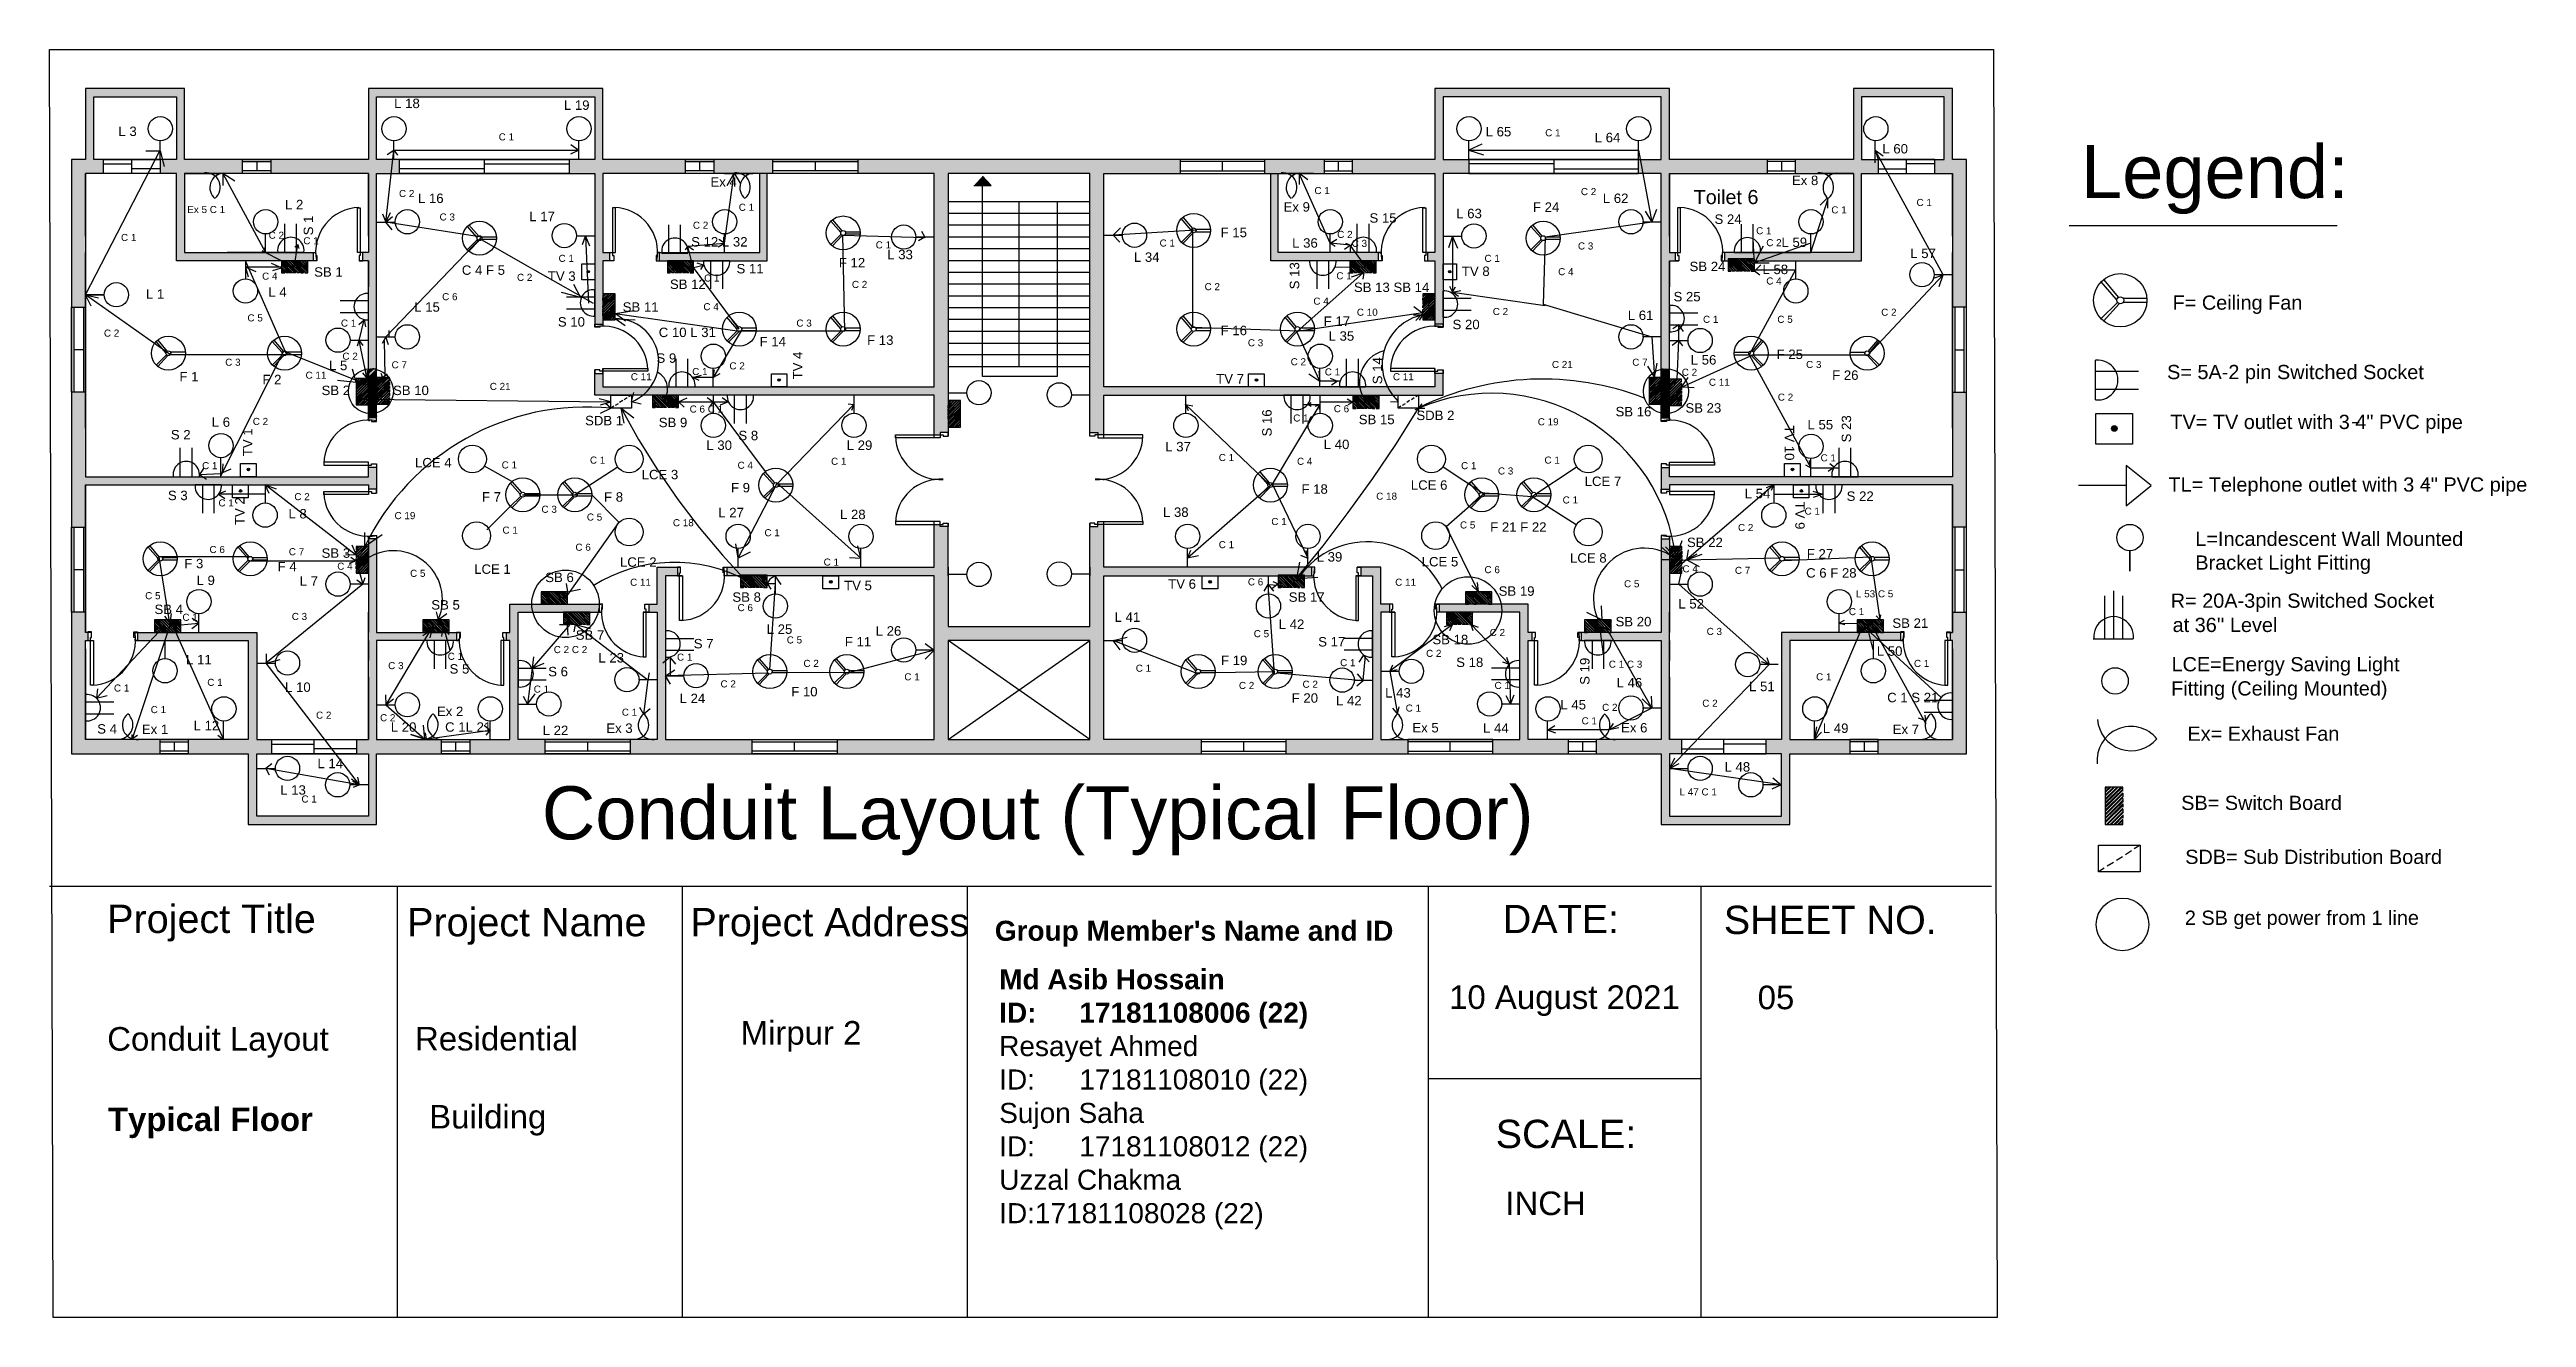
# Model space of a CAD drawing. Header units: inches. Extents: x 51 to 2153, y 246 to 1321.
import ezdxf

# ---------------------------------------------------------------- set-up
doc = ezdxf.new("R2010")
doc.units = ezdxf.units.IN
doc.header["$MEASUREMENT"] = 0
for name, color, linetype in [('PDF_0', 7, 'Continuous'), ('PDF_PDF_Geometry', 7, 'Continuous'), ('PDF_PDF_Solid Fills', 7, 'Continuous'), ('PDF_Text', 7, 'Continuous')]:
    doc.layers.add(name, color=color, linetype=linetype)
for name, color, linetype, true_color in [('PDF_conduit', 40, 'Continuous', 0xffbf00), ('PDF_door', 140, 'Continuous', 0x00bfff), ('PDF_hatch', 7, 'Continuous', 0xdf7fff), ('PDF_Layer1', 100, 'Continuous', 0x00ff3f), ('PDF_window', 180, 'Continuous', 0x3f00ff)]:
    doc.layers.add(name, color=color, linetype=linetype, true_color=true_color)
doc.styles.add('PDF Arial', font='arial.ttf')
doc.styles.add('PDF Arial Bold', font='arialbd.ttf')

msp = doc.modelspace()

# ---------------------------------------------------------------- texts
at = {"layer": 'PDF_Text', "attachment_point": 7}
for s, insert, char_height, style in [('L 18', (343.5, 1271.5), 8, 'PDF Arial'), ('L 19', (487.5, 1270), 8, 'PDF Arial'), ('L 3', (109.5, 1247.8), 8, 'PDF Arial'), ('L 65', (1269.7, 1247.5), 8, 'PDF Arial'), ('L 64', (1362.2, 1242.5), 8, 'PDF Arial'), ('L 60', (1606.3, 1233), 8, 'PDF Arial'), ('Legend:', (1774.9, 1181.7), 44.98, 'PDF Arial'), ('L 16', (363.7, 1191), 8, 'PDF Arial'), ('Ex 4', (611.9, 1205), 8, 'PDF Arial'), ('L 62', (1369.1, 1191), 8, 'PDF Arial'), ('Toilet 6', (1446.2, 1190), 12, 'PDF Arial'), ('Ex 8', (1529.6, 1206.2), 8, 'PDF Arial'), ('L 2', (250.9, 1185.8), 8, 'PDF Arial'), ('L 17', (458.1, 1175.7), 8, 'PDF Arial'), ('Ex 9', (1098.2, 1183.7), 8, 'PDF Arial'), ('S 15', (1171.1, 1174.3), 8, 'PDF Arial'), ('L 63', (1244.7, 1178.1), 8, 'PDF Arial'), ('F 24', (1309.8, 1183.6), 8, 'PDF Arial'), ('S 24', (1463.9, 1173.3), 8, 'PDF Arial'), ('S 12 L 32', (595.5, 1154.1), 8, 'PDF Arial'), ('F 15', (1044.8, 1162), 8, 'PDF Arial'), ('L 36', (1105.5, 1153.1), 8, 'PDF Arial'), ('L 59', (1520.7, 1153.7), 8, 'PDF Arial'), ('SB 1', (275.6, 1128.5), 8, 'PDF Arial'), ('C 4 F 5', (400.9, 1130.1), 8, 'PDF Arial'), ('S 11', (634, 1131.3), 8, 'PDF Arial'), ('F 12', (720.8, 1136.5), 8, 'PDF Arial'), ('L 33', (761.9, 1143.3), 8, 'PDF Arial'), ('L 34', (971.2, 1141.1), 8, 'PDF Arial'), ('TV 8', (1249.5, 1129.1), 8, 'PDF Arial'), ('SB 24', (1442.7, 1133.2), 8, 'PDF Arial'), ('L 58', (1504.6, 1130.7), 8, 'PDF Arial'), ('L 57', (1630, 1144.3), 8, 'PDF Arial'), ('L 1', (132.8, 1110), 8, 'PDF Arial'), ('L 4', (236.7, 1111.6), 8, 'PDF Arial'), ('TV 3', (473.9, 1125), 8, 'PDF Arial'), ('SB 12', (577.5, 1118.1), 8, 'PDF Arial'), ('SB 13 SB 14', (1157.9, 1115.5), 8, 'PDF Arial'), ('S 25', (1429.1, 1107.6), 8, 'PDF Arial'), ('L 15', (360.5, 1098.8), 8, 'PDF Arial'), ('S 10', (482.4, 1086.2), 8, 'PDF Arial'), ('SB 11', (537.4, 1098.8), 8, 'PDF Arial'), ('F 17', (1132.3, 1086.9), 8, 'PDF Arial'), ('L 61', (1390.3, 1091.8), 8, 'PDF Arial'), ('F= Ceiling Fan', (1852.6, 1097), 12.07, 'PDF Arial'), ('C 10 L 31', (568, 1077.3), 8, 'PDF Arial'), ('F 14', (653.6, 1069.6), 8, 'PDF Arial'), ('F 13', (744.8, 1070.7), 8, 'PDF Arial'), ('F 16', (1044.8, 1078.9), 8, 'PDF Arial'), ('L 35', (1136.4, 1074.2), 8, 'PDF Arial'), ('S 20', (1241.6, 1084), 8, 'PDF Arial'), ('L 5', (288.2, 1049.2), 8, 'PDF Arial'), ('S 9', (566.1, 1055.5), 8, 'PDF Arial'), ('L 56', (1443.7, 1054), 8, 'PDF Arial'), ('F 25', (1516.6, 1058.7), 8, 'PDF Arial'), ('S= 5A-2 pin Switched Socket', (1847.9, 1038.1), 12.07, 'PDF Arial'), ('F 1', (161.3, 1039.9), 8, 'PDF Arial'), ('F 2', (231.7, 1037.4), 8, 'PDF Arial'), ('SB 2', (281.9, 1028.1), 8, 'PDF Arial'), ('SB 10', (342.5, 1028.1), 8, 'PDF Arial'), ('TV 7', (1041, 1038), 8, 'PDF Arial'), ('F 26', (1563.7, 1041), 8, 'PDF Arial'), ('L 6', (188.7, 1001.2), 8, 'PDF Arial'), ('SDB 1', (505.5, 1002.5), 8, 'PDF Arial'), ('SB 9', (568, 1000.9), 8, 'PDF Arial'), ('SB 15', (1162, 1003.4), 8, 'PDF Arial'), ('SDB 2', (1210.9, 1006.9), 8, 'PDF Arial'), ('SB 16', (1379.9, 1010.1), 8, 'PDF Arial'), ('SB 23', (1439.2, 1013.2), 8, 'PDF Arial'), ('TV= TV outlet with 3 4" PVC pipe', (1850.7, 995.8), 12.07, 'PDF Arial'), ('S 2', (154, 990.5), 8, 'PDF Arial'), ('L 30', (608.4, 981.6), 8, 'PDF Arial'), ('S 8', (635.6, 989.8), 8, 'PDF Arial'), ('L 29', (727.5, 981.6), 8, 'PDF Arial'), ('L 37', (997.8, 980.4), 8, 'PDF Arial'), ('L 40', (1132.3, 982.3), 8, 'PDF Arial'), ('L 55', (1542.8, 999), 8, 'PDF Arial'), ('LCE 4', (361.2, 966.8), 8, 'PDF Arial'), ('S 3', (151.5, 939), 8, 'PDF Arial'), ('F 7', (418, 937.9), 8, 'PDF Arial'), ('F 8', (521.6, 937.7), 8, 'PDF Arial'), ('LCE 3', (553.5, 956.7), 8, 'PDF Arial'), ('F 9', (629.3, 945.6), 8, 'PDF Arial'), ('F 18', (1113.4, 944.4), 8, 'PDF Arial'), ('LCE 6', (1206.2, 947.8), 8, 'PDF Arial'), ('LCE 7', (1353.7, 951), 8, 'PDF Arial'), ('L 54', (1489.5, 940.6), 8, 'PDF Arial'), ('S 22', (1576, 938.4), 8, 'PDF Arial'), ('TL= Telephone outlet with 3 4" PVC pipe', (1849.1, 942.7), 12.07, 'PDF Arial'), ('L 8', (253.8, 923.5), 8, 'PDF Arial'), ('L 27', (618.5, 924.6), 8, 'PDF Arial'), ('L 28', (721.8, 922.9), 8, 'PDF Arial'), ('L 38', (995.9, 924.8), 8, 'PDF Arial'), ('F 21 F 22', (1273.5, 912.3), 8, 'PDF Arial'), ('SB 22', (1440.5, 899.2), 8, 'PDF Arial'), ('L=Incandescent Wall Mounted', (1871.9, 900.1), 12.07, 'PDF Arial'), ('F 3', (165.4, 881.2), 8, 'PDF Arial'), ('F 4', (244.6, 878.8), 8, 'PDF Arial'), ('SB 3', (281.9, 890.1), 8, 'PDF Arial'), ('LCE 1', (411.4, 876.5), 8, 'PDF Arial'), ('LCE 2', (535.1, 882.5), 8, 'PDF Arial'), ('L 39', (1126.3, 886.9), 8, 'PDF Arial'), ('LCE 5', (1215.4, 882.8), 8, 'PDF Arial'), ('LCE 8', (1341.3, 886), 8, 'PDF Arial'), ('F 27', (1542.2, 889.6), 8, 'PDF Arial'), ('Bracket Light Fitting', (1871.9, 876.5), 12.07, 'PDF Arial'), ('L 9', (175.8, 867), 8, 'PDF Arial'), ('L 7', (263.3, 866.5), 8, 'PDF Arial'), ('SB 6', (471.7, 869.5), 8, 'PDF Arial'), ('TV 5', (725.3, 862.6), 8, 'PDF Arial'), ('TV 6', (1000.3, 863.9), 8, 'PDF Arial'), ('SB 19', (1280.7, 857.9), 8, 'PDF Arial'), ('C 6 F 28', (1541.6, 873.3), 8, 'PDF Arial'), ('SB 4', (140.1, 842.4), 8, 'PDF Arial'), ('SB 5', (375, 846.2), 8, 'PDF Arial'), ('SB 8', (630.5, 852.8), 8, 'PDF Arial'), ('L 41', (954.8, 835.9), 8, 'PDF Arial'), ('SB 17', (1102.6, 852.8), 8, 'PDF Arial'), ('L 52', (1433.2, 847.1), 8, 'PDF Arial'), ('R= 20A-3pin Switched Socket', (1851, 844.2), 12.07, 'PDF Arial'), ('SB 7', (497.6, 820.6), 8, 'PDF Arial'), ('S 7', (597.7, 813.3), 8, 'PDF Arial'), ('L 25', (659.6, 825.6), 8, 'PDF Arial'), ('F 11', (725.9, 815), 8, 'PDF Arial'), ('L 26', (752.1, 824.1), 8, 'PDF Arial'), ('L 42', (1094.1, 829.9), 8, 'PDF Arial'), ('S 17', (1127.6, 814.9), 8, 'PDF Arial'), ('SB 18', (1224.5, 816.8), 8, 'PDF Arial'), ('SB 20', (1379.9, 832), 8, 'PDF Arial'), ('SB 21', (1614.8, 830.7), 8, 'PDF Arial'), ("at 36'' Level", (1852.6, 827.1), 12.07, 'PDF Arial'), ('L 11', (166.9, 799.9), 8, 'PDF Arial'), ('S 5', (390.5, 791.9), 8, 'PDF Arial'), ('L 23', (516.8, 801.3), 8, 'PDF Arial'), ('F 19', (1045.1, 799.1), 8, 'PDF Arial'), ('S 18', (1244.7, 797.5), 8, 'PDF Arial'), ('L 50', (1601.6, 807), 8, 'PDF Arial'), ('LCE=Energy Saving Light', (1851.7, 790.3), 12.07, 'PDF Arial'), ('L 10', (250.9, 776.4), 8, 'PDF Arial'), ('S 6', (474.2, 789.6), 8, 'PDF Arial'), ('F 10', (680.4, 772.6), 8, 'PDF Arial'), ('L 43', (1184.4, 771.6), 8, 'PDF Arial'), ('L 46', (1380.8, 780.2), 8, 'PDF Arial'), ('L 51', (1493.2, 777), 8, 'PDF Arial'), ('Fitting (Ceiling Mounted)', (1851.3, 769.8), 12.07, 'PDF Arial'), ('Ex 2', (379.8, 756), 8, 'PDF Arial'), ('L 24', (585.7, 767), 8, 'PDF Arial'), ('F 20', (1105.1, 767.2), 8, 'PDF Arial'), ('L 42', (1142.7, 765.1), 8, 'PDF Arial'), ('L 45', (1333.1, 761.5), 8, 'PDF Arial'), ('C 1 S 21', (1610.4, 767.6), 8, 'PDF Arial'), ('S 4', (91.5, 741), 8, 'PDF Arial'), ('Ex 1', (129.4, 740.8), 8, 'PDF Arial'), ('L 12', (173.3, 744), 8, 'PDF Arial'), ('L 20', (340.6, 742.6), 8, 'PDF Arial'), ('C 1L 21', (386.7, 742.6), 8, 'PDF Arial'), ('L 22', (469.5, 739.9), 8, 'PDF Arial'), ('Ex 3', (523.5, 741.6), 8, 'PDF Arial'), ('Ex 5', (1207.5, 742), 8, 'PDF Arial'), ('L 44', (1267.5, 741.8), 8, 'PDF Arial'), ('Ex 6', (1384.6, 742), 8, 'PDF Arial'), ('L 49', (1555.8, 741.6), 8, 'PDF Arial'), ('Ex 7', (1615.1, 740.8), 8, 'PDF Arial'), ('Ex= Exhaust Fan', (1865.2, 734.9), 12.07, 'PDF Arial'), ('L 14', (278.4, 711.8), 8, 'PDF Arial'), ('L 48', (1472.4, 708.8), 8, 'PDF Arial'), ('L 13', (246.8, 689.2), 8, 'PDF Arial'), ('Conduit Layout (Typical Floor)', (468.8, 637.9), 44.977, 'PDF Arial'), ('SB= Switch Board', (1859.9, 676.2), 12.07, 'PDF Arial'), ('SDB= Sub Distribution Board', (1863.3, 630.4), 12.07, 'PDF Arial'), ('Project Title', (100, 564.8), 24.001, 'PDF Arial'), ('Project Name    Project Address', (354.5, 562), 24.001, 'PDF Arial'), ('DATE:', (1284.2, 571.9), 24, 'PDF Arial'), ('SHEET NO.', (1471.8, 570.8), 24, 'PDF Arial'), ('2 SB get power from 1 line', (1863, 575.3), 12.07, 'PDF Arial'), ("Group Member's Name and ID", (853.2, 560.3), 17.001, 'PDF Arial Bold'), ('{\\fArial|b1|i0|c0|p34;Md Asib Hossain\\PID:^I17181108006 (22)}\\PResayet Ahmed\\PID:^I17181108010 (22)\\PSujon Saha\\PID:^I17181108012 (22)\\PUzzal Chakma\\PID:17181108028 (22)', (856.9, 320.8), 17.001, 'PDF Arial'), ('10 August 2021', (1238.7, 501.6), 20.001, 'PDF Arial'), ('05', (1500.5, 507.1), 20, 'PDF Arial'), ('Conduit Layout', (100, 466.2), 20.001, 'PDF Arial'), ('Residential', (361.2, 472.1), 20.001, 'PDF Arial'), ('Mirpur 2', (637.5, 471.3), 20, 'PDF Arial'), ('Typical Floor', (100.6, 398), 20.001, 'PDF Arial Bold'), ('Building', (373.2, 400.2), 20, 'PDF Arial'), ('SCALE:', (1278.2, 389.3), 24, 'PDF Arial'), ('INCH', (1286.4, 332.5), 20, 'PDF Arial')]:
    msp.add_mtext(s, dxfattribs=dict(at, insert=insert, char_height=char_height, style=style))
at = {"layer": 'PDF_Text', "color": 41, "true_color": 0xf3ed51, "char_height": 6, "attachment_point": 7, "style": 'PDF Arial'}
for s, insert in [('C 1', (432.2, 1244.1)), ('C 1', (1320.2, 1247.6)), ('C 2', (347.6, 1196.1)), ('C 1', (1124.4, 1198.6)), ('C 2', (1350.5, 1197.7)), ('Ex 5 C 1', (167.9, 1182.5)), ('C 3', (382, 1176.2)), ('C 1', (635.9, 1184.4)), ('C 1', (1563, 1182.2)), ('C 1', (1635.3, 1188.5)), ('C 1', (111.7, 1158.8)), ('C 2', (237, 1160.7)), ('C 1', (266.4, 1156)), ('C 2', (597, 1169.2)), ('C 1', (752.1, 1152.5)), ('C 1', (993, 1154.1)), ('C 2', (1143.7, 1161.4)), ('C 3', (1156, 1153.8)), ('C 3', (1348, 1151.6)), ('C 1', (1499.2, 1164.5)), ('C 2', (1507.8, 1154.4)), ('C 1', (483, 1141.1)), ('C 1', (1268.7, 1141.1)), ('C 4', (1331.2, 1129.8)), ('C 4', (231.4, 1126)), ('C 6', (384.2, 1108.6)), ('C 2', (447.7, 1125)), ('C 1', (606.5, 1124.4)), ('C 2', (731.9, 1119)), ('C 2', (1031.2, 1117.1)), ('C 1', (1143, 1126.3)), ('C 4', (1507.8, 1121.9)), ('C 5', (219, 1090.6)), ('C 4', (605.9, 1100.1)), ('C 4', (1123.5, 1104.8)), ('C 10', (1160.4, 1095.4)), ('C 2', (1275.7, 1096)), ('C 1', (1454.1, 1089.4)), ('C 5', (1517.2, 1089.4)), ('C 2', (1605.3, 1095.4)), ('C 2', (97.2, 1077.7)), ('C 1', (298.3, 1086.2)), ('C 3', (684.8, 1086.2)), ('C 3', (1067.9, 1069.5)), ('C 3', (200.1, 1053)), ('C 2', (299.6, 1058.1)), ('C 7', (341.3, 1050.8)), ('C 1', (596.4, 1045.1)), ('C 2', (628, 1049.9)), ('C 2', (1104.2, 1053.4)), ('C 1', (1133.2, 1044.8)), ('C 21', (1325.9, 1051.1)), ('C 7', (1394.1, 1053)), ('C 3', (1541.6, 1051.1)), ('C 11', (268.3, 1042)), ('C 21', (424.6, 1032.5)), ('C 11', (544.3, 1040.7)), ('C 11', (1191, 1040.7)), ('C 2', (1436.1, 1044.5)), ('C 11', (1459.1, 1036)), ('C 2', (223.5, 1002.8)), ('C 6 C 1', (594.2, 1013.3)), ('C 1', (1106.4, 1005.7)), ('C 6', (1140.8, 1013.6)), ('C 2', (1517.6, 1023.4)), ('C 19', (1313.9, 1002.5)), ('C 1', (180.5, 965.3)), ('C 1', (434.7, 965.9)), ('C 1', (509.6, 970)), ('C 4', (634.9, 965.6)), ('C 1', (714.2, 969)), ('C 1', (1043.2, 972.2)), ('C 4', (1109.6, 969)), ('C 1', (1248.8, 965.3)), ('C 3', (1280.1, 960.8)), ('C 1', (1319.6, 970)), ('C 1', (1553.9, 971.9)), ('C 1', (194.4, 933.7)), ('C 2', (258.8, 939)), ('C 19', (343.8, 922.9)), ('C 3', (468.5, 928.3)), ('C 5', (507, 921.7)), ('C 18', (1176.8, 939.4)), ('C 1', (1335, 936.2)), ('C 1', (1540.3, 926.7)), ('C 1', (435.4, 910.6)), ('C 18', (580, 916.9)), ('C 1', (657.7, 908.4)), ('C 1', (1043.2, 898.3)), ('C 1', (1087.8, 917.9)), ('C 5', (1247.9, 915)), ('C 2', (1483.8, 912.8)), ('C 6', (186.8, 894.2)), ('C 7', (254.1, 892.3)), ('C 4', (295.2, 880)), ('C 6', (497.3, 896.1)), ('C 1', (707.9, 883.5)), ('C 6', (1268.7, 877.1)), ('C 4', (1436.7, 877.8)), ('C 5', (357, 874)), ('C 11', (543.7, 866.4)), ('C 6', (1067.9, 866.7)), ('C 11', (1192.9, 866.4)), ('C 5', (1387.1, 865.1)), ('C 7', (1481.2, 876.5)), ('L 53 C 5', (1583.9, 856.6)), ('C 5', (132.2, 855)), ('C 1', (163.8, 836.7)), ('C 3', (256.6, 837.4)), ('C 6', (634.9, 844.9)), ('C 1', (1577.9, 841.5)), ('C 5', (676.6, 817.5)), ('C 5', (1072.9, 822.8)), ('C 2', (1273.1, 823.8)), ('C 3', (1457.2, 824.7)), ('C 3', (338.4, 795.7)), ('C 1', (388.9, 803.6)), ('C 2 C 2', (478.9, 809.3)), ('C 1', (583.5, 802.9)), ('C 2', (690.8, 797.6)), ('C 1', (972.8, 793.5)), ('C 1', (1146.2, 798.2)), ('C 2', (1219.1, 806.1)), ('C 1 C 3', (1374.2, 796.9)), ('C 1', (1633.1, 797.6)), ('C 1', (105.7, 776.7)), ('C 1', (184.9, 781.5)), ('C 1', (461.9, 775.8)), ('C 2', (620.4, 780.2)), ('C 1', (776.4, 786.2)), ('C 2', (1060.3, 778.9)), ('C 2', (1114.3, 779.9)), ('C 1', (1277.2, 778.9)), ('C 1', (1550.1, 786.2)), ('C 1', (136.9, 758.4)), ('C 2', (277.2, 753.7)), ('C 2', (331.5, 751.5)), ('C 1', (536.7, 756.2)), ('C 1', (1201.8, 759.7)), ('C 2', (1368.5, 760.3)), ('C 2', (1453.5, 763.8)), ('C 1', (1351.1, 748.9)), ('L 47 C 1', (1434.2, 688.6)), ('C 1', (264.8, 682.6))]:
    msp.add_mtext(s, dxfattribs=dict(at, insert=insert))
at = {"layer": 'PDF_Text', "char_height": 8, "attachment_point": 7, "style": 'PDF Arial'}
for s, insert, rotation in [('S 1', (274.8, 1163.7), 90), ('S 13', (1111.6, 1117.9), 90), ('TV 4', (689.9, 1041.5), 90), ('S 14', (1182, 1037.4), 90), ('S 16', (1088.2, 993.1), 90), ('S 23', (1579.9, 988.1), 90), ('TV 1', (223.2, 976.4), 90), ('TV 10', (1523.4, 1002.6), 270), ('TV 2', (216.5, 918), 90), ('TV 9', (1532.3, 937.9), 270), ('S 19', (1357.9, 782.5), 90)]:
    msp.add_mtext(s, dxfattribs=dict(at, insert=insert, rotation=rotation))

# ---------------------------------------------------------------- hatches: boundary and pattern name
at = {"layer": 'PDF_hatch', "transparency": 33554559}
for points in [[(165.7, 1288.1), (81.7, 1288.1), (81.7, 1228.1), (69.7, 1228.1), (69.7, 1102.7), (81.7, 1102.7), (81.7, 1216.1), (96.8, 1216.1), (96.8, 1228.1), (88.6, 1228.1), (88.6, 1281.1), (158.7, 1281.1), (158.7, 1228.1), (144.8, 1228.1), (144.8, 1216.1), (158.7, 1216.1), (158.7, 1142.2), (274.9, 1142.2), (274.9, 1149.1), (165.7, 1149.1), (165.7, 1216.1), (214.9, 1216.1), (214.9, 1228.1), (165.7, 1228.1)], [(328.6, 1008.9), (328.6, 1216.1), (347.9, 1216.1), (347.9, 1228.1), (328.6, 1228.1), (328.6, 1281.1), (513.7, 1281.1), (513.7, 1228.1), (491.9, 1228.1), (491.9, 1216.1), (513.7, 1216.1), (513.7, 1088.5), (520.6, 1088.5), (520.6, 1142.2), (526.6, 1142.2), (526.6, 1149.1), (520.6, 1149.1), (520.6, 1216.1), (590.7, 1216.1), (590.7, 1228.1), (520.6, 1228.1), (520.6, 1288.1), (321.7, 1288.1), (321.7, 1228.1), (238.9, 1228.1), (238.9, 1216.1), (321.7, 1216.1), (321.7, 1149.1), (316.9, 1149.1), (316.9, 1142.2), (321.7, 1142.2), (321.7, 1008.9)], [(1425.7, 1008.9), (1425.7, 1142.2), (1430.7, 1142.2), (1430.7, 1149.1), (1425.7, 1149.1), (1425.7, 1216.1), (1508.7, 1216.1), (1508.7, 1228.1), (1425.7, 1228.1), (1425.7, 1288.1), (1226.7, 1288.1), (1226.7, 1228.1), (1156.6, 1228.1), (1156.6, 1216.1), (1226.7, 1216.1), (1226.7, 1149.1), (1220.7, 1149.1), (1220.7, 1142.2), (1226.7, 1142.2), (1226.7, 1088.5), (1233.7, 1088.5), (1233.7, 1216.1), (1255.5, 1216.1), (1255.5, 1228.1), (1233.7, 1228.1), (1233.7, 1281.1), (1418.7, 1281.1), (1418.7, 1228.1), (1399.5, 1228.1), (1399.5, 1216.1), (1418.7, 1216.1), (1418.7, 1008.9)], [(1665.7, 1288.1), (1581.7, 1288.1), (1581.7, 1228.1), (1532.7, 1228.1), (1532.7, 1216.1), (1581.7, 1216.1), (1581.7, 1149.1), (1472.7, 1149.1), (1472.7, 1142.2), (1588.6, 1142.2), (1588.6, 1216.1), (1602.8, 1216.1), (1602.8, 1228.1), (1588.6, 1228.1), (1588.6, 1281.1), (1658.7, 1281.1), (1658.7, 1228.1), (1650.8, 1228.1), (1650.8, 1216.1), (1665.7, 1216.1), (1665.7, 1102.7), (1677.7, 1102.7), (1677.7, 1228.1), (1665.7, 1228.1)], [(945.7, 994.4), (945.7, 1028.2), (1233.7, 1028.2), (1233.7, 1046.5), (1226.7, 1046.5), (1226.7, 1035.1), (945.7, 1035.1), (945.7, 1216.1), (1010.4, 1216.1), (1010.4, 1228.1), (736.9, 1228.1), (736.9, 1216.1), (801.7, 1216.1), (801.7, 1035.1), (520.6, 1035.1), (520.6, 1046.5), (513.7, 1046.5), (513.7, 1028.2), (801.7, 1028.2), (801.7, 994.4), (806.7, 994.4), (806.7, 996.6), (813.7, 996.6), (813.7, 1216.1), (933.7, 1216.1), (933.7, 996.6), (940.6, 996.6), (940.6, 994.4)], [(664.9, 1228.1), (614.7, 1228.1), (614.7, 1216.1), (653.9, 1216.1), (653.9, 1149.1), (568.6, 1149.1), (568.6, 1142.2), (659.9, 1142.2), (659.9, 1216.1), (664.9, 1216.1)], [(1132.6, 1228.1), (1082.4, 1228.1), (1082.4, 1216.1), (1087.5, 1216.1), (1087.5, 1142.2), (1178.7, 1142.2), (1178.7, 1149.1), (1093.5, 1149.1), (1093.5, 1216.1), (1132.6, 1216.1)], [(328.6, 966.9), (321.7, 966.9), (321.7, 959), (81.7, 959), (81.7, 1030.7), (69.7, 1030.7), (69.7, 916.1), (81.7, 916.1), (81.7, 952.1), (321.7, 952.1), (321.7, 948.3), (328.6, 948.3)], [(1677.7, 1030.7), (1665.7, 1030.7), (1665.7, 959), (1425.7, 959), (1425.7, 966.9), (1418.7, 966.9), (1418.7, 948.3), (1425.7, 948.3), (1425.7, 952.1), (1665.7, 952.1), (1665.7, 916.1), (1677.7, 916.1)], [(328.6, 906.3), (321.7, 906.3), (321.7, 736.1), (311.6, 736.1), (311.6, 724.1), (321.7, 724.1), (321.7, 671), (226.9, 671), (226.9, 724.1), (239.6, 724.1), (239.6, 736.1), (226.9, 736.1), (226.9, 827), (125.6, 827), (125.6, 820.1), (219.7, 820.1), (219.7, 736.1), (168.8, 736.1), (168.8, 724.1), (219.7, 724.1), (219.7, 664.1), (328.6, 664.1), (328.6, 724.1), (383.6, 724.1), (383.6, 736.1), (328.6, 736.1), (328.6, 820.1), (396.5, 820.1), (396.5, 827), (328.6, 827)], [(1425.7, 906.3), (1418.7, 906.3), (1418.7, 827), (1350.8, 827), (1350.8, 820.1), (1418.7, 820.1), (1418.7, 736.1), (1363.8, 736.1), (1363.8, 724.1), (1418.7, 724.1), (1418.7, 664.1), (1527.7, 664.1), (1527.7, 724.1), (1578.8, 724.1), (1578.8, 736.1), (1527.7, 736.1), (1527.7, 820.1), (1621.8, 820.1), (1621.8, 827), (1520.7, 827), (1520.7, 736.1), (1507.8, 736.1), (1507.8, 724.1), (1520.7, 724.1), (1520.7, 671), (1425.7, 671), (1425.7, 724.1), (1435.8, 724.1), (1435.8, 736.1), (1425.7, 736.1)], [(583.8, 882.3), (566.7, 882.3), (566.7, 851), (559.5, 851), (559.5, 844.1), (566.7, 844.1), (566.7, 736.1), (543.7, 736.1), (543.7, 724.1), (647.3, 724.1), (647.3, 736.1), (573.7, 736.1), (573.7, 875), (583.8, 875)], [(1180.6, 882.3), (1163.9, 882.3), (1163.9, 875), (1173.7, 875), (1173.7, 736.1), (1100.4, 736.1), (1100.4, 724.1), (1203.7, 724.1), (1203.7, 736.1), (1180.6, 736.1), (1180.6, 844.1), (1188.2, 844.1), (1188.2, 851), (1180.6, 851)], [(81.7, 844.1), (69.7, 844.1), (69.7, 724.1), (144.8, 724.1), (144.8, 736.1), (81.7, 736.1), (81.7, 820.1), (83.6, 820.1), (83.6, 827), (81.7, 827)], [(517.5, 851), (441.7, 851), (441.7, 827), (438.5, 827), (438.5, 820.1), (441.7, 820.1), (441.7, 736.1), (407.6, 736.1), (407.6, 724.1), (471.7, 724.1), (471.7, 736.1), (448.6, 736.1), (448.6, 844.1), (517.5, 844.1)], [(1305.7, 851), (1230.2, 851), (1230.2, 844.1), (1298.7, 844.1), (1298.7, 736.1), (1275.7, 736.1), (1275.7, 724.1), (1339.8, 724.1), (1339.8, 736.1), (1305.7, 736.1), (1305.7, 820.1), (1308.8, 820.1), (1308.8, 827), (1305.7, 827)], [(1677.7, 844.1), (1665.7, 844.1), (1665.7, 827), (1663.8, 827), (1663.8, 820.1), (1665.7, 820.1), (1665.7, 736.1), (1602.8, 736.1), (1602.8, 724.1), (1677.7, 724.1)]]:
    msp.add_hatch(color=256, dxfattribs=at).paths.add_polyline_path(points)
h = msp.add_hatch(color=256, dxfattribs=at)
h.paths.add_polyline_path([(801.7, 918.6), (801.7, 882.3), (625.8, 882.3), (625.8, 875), (801.7, 875), (801.7, 736.1), (719.3, 736.1), (719.3, 724.1), (1028.4, 724.1), (1028.4, 736.1), (945.7, 736.1), (945.7, 875), (1121.9, 875), (1121.9, 882.3), (945.7, 882.3), (945.7, 918.6), (940.6, 918.6), (940.6, 916.7), (933.7, 916.7), (933.7, 832.1), (813.7, 832.1), (813.7, 916.7), (806.7, 916.7), (806.7, 918.6)])
h.paths.add_polyline_path([(813.7, 736.1), (813.7, 820.1), (933.7, 820.1), (933.7, 736.1)], flags=0)
at = {"layer": 'PDF_PDF_Solid Fills', "transparency": 33554559}
for points in [[(507.4, 1133.4), (507, 1133), (507, 1132.4), (507.7, 1131.8), (508.3, 1131.8), (508.6, 1132.1), (508.9, 1132.1), (508.9, 1133.4), (508.6, 1133.7), (507.4, 1133.7)], [(1238.7, 1133.7), (1238.1, 1133), (1238.1, 1132.4), (1238.4, 1132.1), (1238.7, 1132.1), (1238.7, 1131.8), (1239.7, 1131.8), (1239.7, 1132.1), (1240, 1132.1), (1240.3, 1132.4), (1240.3, 1133), (1239.7, 1133.7)], [(670.9, 1041.5), (670.6, 1041.8), (669.4, 1041.8), (669.4, 1041.5), (669, 1041.1), (669, 1040.5), (669.7, 1039.9), (670.3, 1039.9), (670.6, 1040.2), (670.9, 1040.2), (670.9, 1040.5), (671.3, 1040.8), (670.9, 1041.1)], [(1076.1, 1041.5), (1075.8, 1041.8), (1074.5, 1041.8), (1074.5, 1041.5), (1074.2, 1041.1), (1074.2, 1040.5), (1074.8, 1039.9), (1075.5, 1039.9), (1075.8, 1040.2), (1076.1, 1040.2), (1076.1, 1040.5), (1076.4, 1040.8), (1076.1, 1041.1)], [(1804.3, 1001.7), (1803.7, 1002.3), (1802.4, 1002.3), (1801.4, 1001.7), (1801.1, 1001.4), (1800.8, 1000.7), (1800.5, 999.8), (1801.4, 997.9), (1802.4, 997.6), (1803.7, 997.6), (1804.3, 997.9), (1804.9, 998.5), (1805.2, 999.1), (1805.2, 1000.7), (1804.9, 1001.4)], [(213.7, 947.4), (213.4, 947.7), (212.7, 947.7), (212.1, 947), (212.1, 946.4), (212.4, 946.1), (212.4, 945.8), (213.7, 945.8), (214, 946.1), (214, 947.4)], [(220.6, 965.4), (220, 966), (219.4, 966), (218.7, 965.4), (218.7, 964.4), (219.4, 963.8), (220, 963.8), (220.6, 964.4)], [(1530.8, 965.4), (1530.2, 966), (1529.6, 966), (1529.2, 965.7), (1529.2, 965.4), (1528.9, 965), (1528.9, 964.4), (1529.2, 964.4), (1529.2, 964.1), (1529.6, 963.8), (1530.2, 963.8), (1530.8, 964.4)], [(1538.4, 947), (1537.8, 947.7), (1536.8, 947.7), (1536.5, 947.4), (1536.5, 947), (1536.2, 946.7), (1536.5, 946.4), (1536.5, 946.1), (1536.8, 946.1), (1537.1, 945.8), (1537.5, 945.8), (1537.8, 946.1), (1538.1, 946.1), (1538.4, 946.4)], [(714.8, 870.3), (714.5, 870.6), (713.3, 870.6), (713.3, 870.3), (712.9, 870), (712.9, 869.4), (713.3, 869), (713.3, 868.7), (714.5, 868.7), (714.8, 869)], [(1035.7, 870.9), (1035.4, 870.6), (1035, 870.6), (1034.7, 870.3), (1034.7, 869.4), (1035.4, 868.7), (1036, 868.7), (1036.3, 869), (1036.3, 869.4), (1036.6, 869.4), (1036.6, 870), (1036.3, 870.3), (1036.3, 870.6), (1036, 870.6)]]:
    msp.add_hatch(color=256, dxfattribs=at).paths.add_polyline_path(points)

# ---------------------------------------------------------------- linework, layer by layer
at = {"layer": 'PDF_0', "lineweight": 25}
for points in [[(51.1, 1321.2), (1700.7, 1321.2), (1703.6, 246), (54.2, 246)], [(1581.7, 1288.1), (1581.7, 1228.1), (1425.7, 1228.1), (1425.7, 1288.1), (1226.7, 1288.1), (1226.7, 1228.1), (933.7, 1228.1), (813.7, 1228.1), (520.6, 1228.1), (520.6, 1288.1), (321.7, 1288.1), (321.7, 1228.1), (165.7, 1228.1), (165.7, 1288.1), (81.7, 1288.1), (81.7, 1228.1), (69.7, 1228.1), (69.7, 724.1), (219.7, 724.1), (219.7, 664.1), (328.6, 664.1), (328.6, 724.1), (813.7, 724.1), (933.7, 724.1), (1418.7, 724.1), (1418.7, 664.1), (1527.7, 664.1), (1527.7, 724.1), (1677.7, 724.1), (1677.7, 1228.1), (1665.7, 1228.1), (1665.7, 1288.1)], [(158.7, 1281.1), (158.7, 1228.1), (88.6, 1228.1), (88.6, 1281.1)], [(513.7, 1281.1), (513.7, 1228.1), (328.6, 1228.1), (328.6, 1281.1)], [(1233.7, 1281.1), (1233.7, 1228.1), (1418.7, 1228.1), (1418.7, 1281.1)], [(1588.6, 1281.1), (1588.6, 1228.1), (1658.7, 1228.1), (1658.7, 1281.1)], [(165.7, 1216.1), (194.7, 1216.1)], [(1581.7, 1216.1), (1552.6, 1216.1)], [(321.7, 820.1), (321.7, 803)], [(813.7, 820.1), (813.7, 736.1), (933.7, 736.1), (933.7, 820.1)], [(1425.7, 820.1), (1425.7, 803)], [(321.7, 671), (226.9, 671), (226.9, 724.1), (321.7, 724.1)], [(1425.7, 671), (1520.7, 671), (1520.7, 724.1), (1425.7, 724.1)]]:
    msp.add_lwpolyline(points, close=True, dxfattribs=at)
for points in [[(277.8, 1142.2), (266.7, 1142.2), (158.7, 1142.2), (158.7, 1149.1), (158.7, 1156.1), (158.7, 1216.1), (81.7, 1216.1), (81.7, 1163), (81.7, 1216.1), (81.7, 1163), (81.7, 1156.1), (81.7, 1149.1)], [(165.7, 1216.1), (165.7, 1156.1), (165.7, 1149.1), (266.7, 1149.1), (201.7, 1149.1)], [(321.7, 1216.1), (321.7, 1163), (321.7, 1216.1), (201.7, 1216.1), (194.7, 1216.1)], [(328.6, 1005.8), (328.6, 1149.1), (328.6, 1156.1), (328.6, 1163), (328.6, 1216.1), (513.7, 1216.1), (513.7, 1163), (513.7, 1156.1), (513.7, 1149.1), (513.7, 1085.7)], [(520.6, 1050.9), (520.6, 1035.1), (801.7, 1035.1), (801.7, 1216.1), (623.9, 1216.1), (647.9, 1216.1)], [(623.9, 1216.1), (616.9, 1216.1), (610, 1216.1), (602.7, 1216.1), (520.6, 1216.1), (520.6, 1163), (520.6, 1156.1), (520.6, 1149.1), (531.4, 1149.1)], [(565.8, 1142.2), (569.3, 1142.2), (571.8, 1142.2), (610, 1142.2), (616.9, 1142.2), (623.9, 1142.2), (647.9, 1142.2), (659.9, 1142.2), (659.9, 1149.1), (659.9, 1216.1)], [(566.7, 1149.1), (569.3, 1149.1), (571.8, 1149.1), (610, 1149.1), (616.9, 1149.1), (623.9, 1149.1), (640.9, 1149.1), (653.9, 1149.1), (653.9, 1216.1)], [(933.7, 993.5), (933.7, 1216.1), (813.7, 1216.1), (813.7, 993.5)], [(835.5, 1206), (850, 1206), (842.7, 1213.9)], [(906.2, 1192.1), (906.2, 1044), (842.7, 1044), (842.7, 1206)], [(1226.7, 1050.9), (1226.7, 1035.1), (945.7, 1035.1), (945.7, 1216.1), (1123.5, 1216.1), (1099.5, 1216.1)], [(1181.9, 1142.2), (1178.4, 1142.2), (1175.6, 1142.2), (1137.7, 1142.2), (1130.7, 1142.2), (1123.5, 1142.2), (1099.5, 1142.2), (1087.5, 1142.2), (1087.5, 1149.1), (1087.5, 1216.1)], [(1180.6, 1149.1), (1178.4, 1149.1), (1175.6, 1149.1), (1137.7, 1149.1), (1130.7, 1149.1), (1123.5, 1149.1), (1106.7, 1149.1), (1093.5, 1149.1), (1093.5, 1216.1)], [(1123.5, 1216.1), (1130.7, 1216.1), (1137.7, 1216.1), (1144.6, 1216.1), (1226.7, 1216.1), (1226.7, 1163), (1226.7, 1156.1), (1226.7, 1149.1), (1216.3, 1149.1)], [(1418.7, 1005.8), (1418.7, 1149.1), (1418.7, 1156.1), (1418.7, 1163), (1418.7, 1216.1), (1233.7, 1216.1), (1233.7, 1163), (1233.7, 1156.1), (1233.7, 1149.1), (1233.7, 1085.7)], [(1425.7, 1216.1), (1425.7, 1163), (1425.7, 1216.1), (1545.7, 1216.1), (1552.6, 1216.1)], [(1469.6, 1142.2), (1480.6, 1142.2), (1588.6, 1142.2), (1588.6, 1149.1), (1588.6, 1156.1), (1588.6, 1216.1), (1665.7, 1216.1), (1665.7, 1163), (1665.7, 1216.1), (1665.7, 1163), (1665.7, 1156.1), (1665.7, 1149.1)], [(1581.7, 1216.1), (1581.7, 1156.1), (1581.7, 1149.1), (1480.6, 1149.1), (1545.7, 1149.1)], [(933.7, 1192.1), (813.7, 1192.1)], [(933.7, 1182.3), (813.7, 1182.3)], [(873.7, 1052.2), (873.7, 1192.1)], [(321.7, 1163), (321.7, 1156.1), (321.7, 1149.1), (312.5, 1149.1)], [(933.7, 1172.2), (813.7, 1172.2)], [(933.7, 1162.1), (813.7, 1162.1)], [(1425.7, 1163), (1425.7, 1156.1), (1425.7, 1149.1), (1435.1, 1149.1)], [(81.7, 1000.1), (81.7, 1149.1), (81.7, 959), (321.7, 959), (321.7, 971.4)], [(266.7, 1149.1), (276.5, 1149.1), (276.8, 1149.1)], [(321.7, 1006.7), (321.7, 1142.2), (313.8, 1142.2)], [(321.7, 1142.2), (321.7, 1120.1)], [(529.8, 1142.2), (520.6, 1142.2), (520.6, 1086.6)], [(933.7, 1152.3), (813.7, 1152.3)], [(933.7, 1142.2), (813.7, 1142.2)], [(1217.9, 1142.2), (1226.7, 1142.2), (1226.7, 1086.6)], [(1665.7, 1000.1), (1665.7, 1149.1), (1665.7, 959), (1425.7, 959), (1425.7, 971.4)], [(1425.7, 1006.7), (1425.7, 1142.2), (1433.6, 1142.2)], [(1425.7, 1142.2), (1425.7, 1120.1)], [(1480.6, 1149.1), (1471.1, 1149.1), (1470.5, 1149.1)], [(933.7, 1132.1), (813.7, 1132.1)], [(933.7, 1122.3), (813.7, 1122.3)], [(933.7, 1112.2), (813.7, 1112.2)], [(933.7, 1102.1), (813.7, 1102.1)], [(933.7, 1092.3), (813.7, 1092.3)], [(933.7, 1082.2), (813.7, 1082.2)], [(933.7, 1072.1), (813.7, 1072.1)], [(933.7, 1062.3), (813.7, 1062.3)], [(933.7, 1052.2), (813.7, 1052.2)], [(801.7, 991.9), (801.7, 1028.2), (513.7, 1028.2), (513.7, 1049.7)], [(945.7, 991.9), (945.7, 1028.2), (1233.7, 1028.2), (1233.7, 1049.7)], [(328.6, 969.8), (328.6, 952.1), (328.6, 945.1)], [(1418.7, 969.8), (1418.7, 952.1), (1418.7, 945.1)], [(81.7, 952.1), (81.7, 827), (81.7, 880.1)], [(86.7, 827), (81.7, 827), (81.7, 952.1), (321.7, 952.1), (321.7, 943.9)], [(801.7, 956.2), (801.7, 956.8)], [(945.7, 956.2), (945.7, 956.8)], [(1660.9, 827), (1665.7, 827), (1665.7, 952.1), (1425.7, 952.1), (1425.7, 943.9)], [(1665.7, 952.1), (1665.7, 827), (1665.7, 880.1)], [(321.7, 908.2), (321.7, 827), (321.7, 844.1)], [(328.6, 909.1), (328.6, 827), (399.7, 827)], [(622.6, 882.3), (801.7, 882.3), (801.7, 921.1)], [(813.7, 882.3), (813.7, 919.6)], [(933.7, 882.3), (933.7, 919.6)], [(1124.7, 882.3), (945.7, 882.3), (945.7, 921.1)], [(1418.7, 909.1), (1418.7, 827), (1348, 827)], [(1425.7, 908.2), (1425.7, 827), (1425.7, 844.1)], [(556.3, 851), (566.7, 851), (566.7, 882.3), (573.7, 882.3), (586.6, 882.3)], [(588.2, 875), (573.7, 875), (573.7, 844.1), (573.7, 736.1), (801.7, 736.1), (801.7, 875), (623.6, 875)], [(813.7, 875), (813.7, 882.3), (813.7, 870.3), (813.7, 832.1), (933.7, 832.1), (933.7, 870.3), (933.7, 882.3), (933.7, 875)], [(1159.5, 875), (1173.7, 875), (1173.7, 844.1), (1173.7, 736.1), (945.7, 736.1), (945.7, 875), (1123.8, 875)], [(1191, 851), (1180.6, 851), (1180.6, 882.3), (1173.7, 882.3), (1160.7, 882.3)], [(435.7, 827), (441.7, 827), (441.7, 844.1), (441.7, 851), (519, 851)], [(554.7, 844.1), (555, 844.1), (566.7, 844.1), (566.7, 837.1), (566.7, 736.1), (448.6, 736.1), (448.6, 796.1), (448.6, 837.1), (448.6, 844.1), (519, 844.1), (519.4, 844.1)], [(520, 851), (520.3, 851)], [(1192.6, 844.1), (1192.3, 844.1), (1180.6, 844.1), (1180.6, 837.1), (1180.6, 736.1), (1298.7, 736.1), (1298.7, 796.1), (1298.7, 837.1), (1298.7, 844.1), (1228.3, 844.1)], [(1227.7, 851), (1227, 851)], [(1312, 827), (1305.7, 827), (1305.7, 844.1), (1305.7, 851), (1228.3, 851)], [(1228.3, 844.1), (1228.3, 844.1)], [(81.7, 813.1), (81.7, 820.1), (88.3, 820.1)], [(123.7, 820.1), (127.2, 820.1), (170.7, 820.1), (177.7, 820.1), (219.7, 820.1), (219.7, 736.1), (177.7, 736.1), (170.7, 736.1), (81.7, 736.1), (81.7, 813.1), (81.7, 736.1), (81.7, 813.1), (81.7, 736.1)], [(122.7, 827), (127.2, 827), (177.7, 827), (226.9, 827), (226.9, 820.1), (226.9, 736.1), (321.7, 736.1), (321.7, 789.1), (321.7, 736.1), (321.7, 789.1), (321.7, 796.1), (321.7, 803)], [(321.7, 820.1), (321.7, 827)], [(398.4, 820.1), (328.6, 820.1), (328.6, 803), (328.6, 796.1), (328.6, 789.1), (328.6, 736.1), (441.7, 736.1), (441.7, 789.1), (441.7, 796.1), (441.7, 803), (441.7, 820.1), (434.1, 820.1)], [(813.7, 736.1), (933.7, 820.1)], [(933.7, 736.1), (813.7, 820.1)], [(1348.9, 820.1), (1418.7, 820.1), (1418.7, 803), (1418.7, 796.1), (1418.7, 789.1), (1418.7, 736.1), (1305.7, 736.1), (1305.7, 789.1), (1305.7, 796.1), (1305.7, 803), (1305.7, 820.1), (1313.6, 820.1)], [(1624.9, 827), (1620.2, 827), (1569.7, 827), (1520.7, 827), (1520.7, 820.1), (1520.7, 736.1), (1425.7, 736.1), (1425.7, 789.1), (1425.7, 736.1), (1425.7, 789.1), (1425.7, 796.1), (1425.7, 803)], [(1425.7, 820.1), (1425.7, 827)], [(1623.7, 820.1), (1620.2, 820.1), (1576.6, 820.1), (1569.7, 820.1), (1527.7, 820.1), (1527.7, 736.1), (1569.7, 736.1), (1576.6, 736.1), (1665.7, 736.1), (1665.7, 813.1), (1665.7, 736.1), (1665.7, 813.1), (1665.7, 736.1)], [(1665.7, 813.1), (1665.7, 820.1), (1659.3, 820.1)], [(328.6, 664.1), (328.6, 664.1)], [(1418.7, 664.1), (1418.7, 664.1)], [(51.1, 611.7), (1698.8, 611.7)], [(346, 611.7), (346, 246)], [(587.9, 611.7), (587.9, 246)], [(829.8, 611.7), (829.8, 246)], [(1221, 611.7), (1221, 246)], [(1452.2, 611.7), (1452.2, 246)], [(1221, 448.7), (1452.2, 448.7)]]:
    msp.add_lwpolyline(points, dxfattribs=at)
for centre in [(409.9, 974), (542.9, 974), (1223.7, 974), (1356.7, 974), (413.4, 909), (542.9, 912.1), (1227.2, 909), (1356.7, 912.1)]:
    msp.add_circle(centre, 11.8, dxfattribs=at)
at = {"layer": 'PDF_0', "transparency": 33554559}
msp.add_solid([(842.7, 1213.9), (850, 1206), (835.5, 1206)], dxfattribs=at)
at = {"layer": 'PDF_conduit', "lineweight": 25}
for points in [[(493.5, 1240.7), (500.1, 1236), (493.2, 1232.5)], [(1266.5, 1241), (1255.5, 1236), (1267.8, 1231.9)], [(251.9, 1062.3), (153.7, 1062.3), (81.7, 1113.1), (144.8, 1236)], [(132.8, 1235.4), (144.8, 1235.4), (148.3, 1222.1)], [(336.5, 1077.5), (417.7, 1162.1), (336.5, 1175), (343.2, 1236), (500.1, 1236)], [(337.5, 1232.2), (343.2, 1236), (346.3, 1231.6)], [(1255.5, 1236), (1399.5, 1236), (1410.8, 1175), (1320.2, 1162.1), (1318.6, 1105.2), (1410.8, 1077.5), (1413, 1043)], [(1593.7, 1061.7), (1657.8, 1130.2), (1600.3, 1236), (1606.9, 1231.2)], [(1600.3, 1225.2), (1600.3, 1236), (1602.8, 1228.1)], [(198.2, 1216.1), (234.2, 1149.1), (258.5, 1136.8), (261.7, 1155.8)], [(208.3, 1209.5), (198.2, 1216.1), (198.2, 1206)], [(597.4, 1135.2), (592.6, 1154.5), (623.9, 1157), (632.1, 1216.4)], [(626.1, 1206), (632.1, 1216.4), (637.1, 1207.9)], [(1141.8, 1137.1), (1168.3, 1136.8), (1154.7, 1155.5), (1137.7, 1157), (1111.5, 1216.1)], [(1118.7, 1210.7), (1111.5, 1216.1), (1111.5, 1206.9)], [(333.7, 1182), (336.5, 1175), (340.3, 1183.2)], [(341.9, 1168.4), (336.5, 1175), (342.2, 1179.8)], [(1405.1, 1184.2), (1410.8, 1175), (1414.9, 1185.8)], [(1545.7, 1149.1), (1560.2, 1194.9)], [(1553.6, 1189.2), (1559.9, 1195.6), (1559.9, 1186.7)], [(415.8, 1161.1), (452.4, 1140), (512.4, 1106.2)], [(503.3, 1155.8), (505.8, 1163), (509.3, 1154.8)], [(505.8, 1163), (508.3, 1106.2)], [(531, 1097.4), (634.6, 1082.8), (725.9, 1082.8), (724.3, 1163.7), (794.1, 1161.8)], [(618.5, 1153.9), (623.9, 1157), (619.1, 1160.2)], [(790.9, 1167.1), (793.8, 1162.1), (788.4, 1158.9)], [(959.2, 1158), (953.6, 1163.7), (959.9, 1170)], [(1023.7, 1168.1), (953.6, 1163.7)], [(1020.8, 1169.4), (1020.8, 1085.7), (1111.5, 1082.8), (1216.3, 1098.3)], [(1142.1, 1154.2), (1137.7, 1157), (1143.4, 1160.5)], [(1150, 1152), (1154.7, 1155.5), (1150.9, 1156.7)], [(1246, 1152.6), (1241.6, 1163), (1238.1, 1153.2)], [(1241.6, 1163), (1241.6, 1115.4), (1320.2, 1104.3)], [(1497.7, 1138.4), (1496.7, 1161.1)], [(1545.7, 1157), (1497.7, 1140.3)], [(252.2, 1062.9), (217.2, 1142.2)], [(247.8, 1136.8), (217.2, 1136.8)], [(226.3, 1132.7), (217.2, 1136.8), (219.7, 1128.6)], [(231.4, 1150.7), (234.2, 1149.1), (233.3, 1153.2)], [(240.5, 1134), (247.8, 1136.2), (239.3, 1139.7)], [(259.2, 1153.6), (261.7, 1155.8), (262.6, 1152.6)], [(597.4, 1151), (592.6, 1154.5), (590.4, 1151.4)], [(636.2, 1084.1), (597.4, 1136.5), (605.9, 1138.4)], [(603.7, 1134.6), (605.9, 1138.4), (600.5, 1140)], [(1505.2, 1154.5), (1497.7, 1140.3), (1510.3, 1140.3)], [(1502.4, 1129.9), (1497.7, 1133.4), (1503.3, 1138.7)], [(485.3, 1115.4), (501.7, 1111.2), (496, 1122)], [(1145.9, 1039.9), (1129.1, 1039.9), (1109.6, 1081.9), (1165.8, 1131.8)], [(1165.8, 1126.4), (1166.7, 1131.8), (1155.7, 1128.3)], [(1239, 1120.7), (1241.6, 1115.4), (1244.1, 1120.1)], [(1246.6, 1111.9), (1241.6, 1115.4), (1248.5, 1116.9)], [(1497.7, 1134.3), (1532.7, 1134.3), (1493.2, 1062.3), (1545.7, 966.6), (1569.7, 966.6)], [(1649.6, 1127.4), (1657.8, 1130.2)], [(1654.6, 1120.4), (1657.8, 1130.2), (1649.9, 1130.2)], [(86.4, 1103.7), (81.7, 1113.1), (92.7, 1110.6)], [(539.9, 1091), (531, 1097.4), (547.1, 1099.9)], [(1208.7, 1103.4), (1216.3, 1097.7), (1210.3, 1091.4)], [(196.3, 959.7), (250, 1065.5), (321.7, 1036.7), (313.8, 1074.6), (317.9, 1092), (319.2, 1086)], [(312.5, 1069.9), (313.8, 1074.6), (316.9, 1070.2)], [(313.5, 1088.2), (317.9, 1092), (321.7, 1092)], [(338.7, 1070.8), (336.5, 1077.5), (333.4, 1072.1)], [(334.9, 1074.6), (335.6, 1044.6)], [(339, 1083.1), (339, 1077.5), (344.4, 1077.5)], [(637.8, 1082.8), (614.1, 1043), (597, 1043)], [(1437, 1069.9), (1433.6, 1074.6), (1427.9, 1070.2)], [(1437.7, 1082.2), (1433.6, 1087.9), (1428.5, 1084.4)], [(1432.3, 1041.8), (1433.6, 1074.6), (1433.6, 1087.9)], [(1407, 1052.8), (1413, 1043), (1415.2, 1055.4)], [(1435.8, 1034.8), (1496.4, 1062.3), (1594.9, 1062.3)], [(295.5, 1040.8), (311.3, 1039.2), (308.1, 1050.3)], [(316.6, 1047.1), (320.7, 1042.4), (321, 1049.4)], [(332.1, 1046.8), (333.7, 1043), (337.5, 1046.2)], [(602.4, 1040.5), (597, 1043), (604.3, 1045.2)], [(619.8, 1046.2), (614.1, 1043), (615.4, 1049.7)], [(1119.7, 1046.2), (1129.1, 1039.9), (1129.1, 1048.4)], [(1128.2, 1048.4), (1129.1, 1039.9)], [(1138.9, 1037), (1143.7, 1039.9), (1138, 1042.4)], [(1446.5, 1034.5), (1435.8, 1034.8), (1441.5, 1043)], [(589.5, 1018.1), (584.7, 1022.5), (592, 1026)], [(584.7, 1022.5), (614.1, 1022.5), (658.3, 963.5)], [(609, 1026.3), (614.1, 1022.5), (610.9, 1018.1)], [(614.1, 1022.5), (626.7, 1022.5)], [(620.4, 1020), (626.7, 1022.5), (621.7, 1026)], [(668.4, 953), (733.5, 1020.3)], [(728.7, 1020.9), (733.5, 1020.3), (731.6, 1015.2)], [(1015.1, 1020.3), (1086.8, 951.8)], [(1017.4, 1014.9), (1015.1, 1020.3), (1021.1, 1019)], [(1114.6, 1020.3), (1129.1, 1020.3), (1088.4, 952.7), (1016.7, 889.9), (1019.6, 896.8)], [(1121.6, 1018.4), (1118.7, 1020.3), (1121.6, 1021.9)], [(1125, 1018.7), (1129.1, 1020.3), (1128.5, 1015.9)], [(1156.9, 1022.2), (1129.1, 1022.2)], [(1152.2, 1025), (1156.9, 1022.2), (1152.8, 1020)], [(204.8, 965.4), (196.3, 961.6), (196.3, 970.4)], [(198.2, 969.8), (197.6, 961.9)], [(443.3, 954.9), (420.2, 967.9)], [(496.6, 943.6), (532.6, 967.2)], [(1263.7, 861.5), (1236.2, 916.7), (1267.8, 944.5), (1233.7, 967.2)], [(1265.2, 945.5), (1308.8, 942.3), (1346.4, 967.2)], [(1541.2, 969.1), (1545.7, 966.6), (1544.4, 972.6)], [(1561.8, 970.1), (1565.6, 967.2), (1560.2, 963.5)], [(181.8, 966), (178.3, 960.9), (184.3, 956.8)], [(178.3, 960.9), (196.3, 961.6)], [(200.4, 946.7), (194.4, 944.2), (199.8, 940.4)], [(316.6, 888.3), (233.9, 952.1)], [(237.4, 944.8), (233.9, 952.1), (243.4, 948.6)], [(635.3, 889.9), (668.4, 953.4), (739.5, 889.9)], [(1088.4, 953), (1118.7, 889.9)], [(1514.1, 952.1), (1436.1, 885.1)], [(1508.1, 949.9), (1514.1, 952.1), (1511.9, 947.4)], [(1547.2, 946.7), (1555.8, 944.2), (1547.6, 941.4)], [(233.9, 944.2), (194.4, 944.2)], [(442, 933.8), (422.1, 913.9)], [(452.4, 943.6), (498.8, 943.6)], [(511.2, 943.6), (534.2, 920.5), (490.6, 858.9)], [(1310.1, 941.7), (1346.4, 918.6)], [(1514.1, 944.2), (1555.8, 944.2)], [(220.3, 891.1), (143.9, 891.1), (153.1, 832.4), (177.7, 834.9)], [(220, 887.7), (311.3, 887.7), (316.9, 867.8), (234.5, 800.8), (313.8, 697.6), (234.5, 711.5)], [(307.5, 901.2), (311.3, 892.7), (302.1, 892.4)], [(306.8, 890.8), (311.3, 887.7), (305.3, 885.5)], [(645.7, 894.9), (635.3, 889.9), (633.4, 902.2)], [(730, 890.5), (739.5, 889.9), (736.9, 900.3)], [(1025.9, 891.8), (1016.7, 889.9), (1016.7, 895.2)], [(1112.7, 892.4), (1118.7, 889.9), (1117.5, 896.5)], [(1519.1, 889.9), (1425.7, 888)], [(1441.5, 897.1), (1440.2, 888.6), (1449.3, 893.7)], [(1451.2, 882.6), (1440.2, 888.6), (1453.5, 893.4)], [(1522.3, 888), (1596.5, 891.1), (1604.1, 837.5)], [(311.9, 871.6), (316.9, 867.8), (318.8, 873.5)], [(489.4, 868.4), (490.6, 861.5), (501.7, 863.7)], [(671.9, 867.5), (666.8, 875), (662.4, 872.2), (659.9, 868.4), (663, 863.7)], [(659.9, 868.4), (666.8, 868.4), (662.1, 795.5)], [(1081.8, 861.8), (1085.2, 867.5), (1089.7, 861.8)], [(1090.6, 791.7), (1085.2, 867.5), (1093.5, 867.1)], [(1089, 870), (1093.5, 868.1), (1088.1, 863.7)], [(1258, 866.8), (1263.7, 861.5), (1262.7, 869.4)], [(1520.7, 697.6), (1425.7, 711.5), (1510.3, 799.6), (1433.6, 867.8), (1435.5, 877.3)], [(148.6, 840.6), (153.4, 834.6), (154.6, 843.1)], [(1601.2, 840.9), (1604.1, 837.5), (1605, 841.9)], [(148.6, 832.4), (90.8, 771.1)], [(153.1, 832.4), (148.9, 820.1), (121.2, 736.7)], [(143.6, 833.7), (147.1, 832.4), (147.7, 827)], [(155.6, 832.4), (198.8, 736.1)], [(171.7, 830.2), (177.7, 834.9), (172, 838.7)], [(376.3, 832.4), (336.5, 765.5), (369.4, 736.4), (424.9, 744)], [(367.8, 824.2), (375.4, 829.3), (373.8, 822.3)], [(383.9, 823.6), (385.2, 832.4), (389.9, 825.1)], [(385.2, 832.4), (390.8, 811.9)], [(492.5, 833.7), (460.6, 796.7), (456.5, 766.1)], [(483.7, 833.7), (490.3, 833.7), (490.9, 824.5)], [(496.3, 827.4), (497.3, 833.7), (509.9, 830.2)], [(497.3, 833.7), (558.8, 786.6), (555, 757.6)], [(959.6, 812.2), (953.6, 820.1), (965.6, 822.9)], [(1090.9, 793.6), (1024, 792.3), (953.6, 820.1)], [(1241.6, 833.7), (1188.5, 794.2), (1194.8, 757.6)], [(1239.4, 828.6), (1241.6, 833.7), (1234.6, 831.8)], [(1257.3, 833.7), (1289.6, 799.9), (1290.8, 766.1)], [(1259.2, 828.3), (1257.3, 833.7), (1263.3, 831.5)], [(1371, 832.4), (1410.8, 762.6), (1374.5, 744.3), (1322.1, 744.3)], [(1369.8, 808.1), (1366.6, 832.1)], [(1548.8, 736.1), (1589.6, 831.8)], [(1573.8, 837.1), (1569.7, 834.9), (1574.4, 833.7)], [(1569.7, 834.9), (1584.8, 834.6)], [(1586.1, 830.5), (1589.6, 831.8), (1590.5, 828.9)], [(1591.5, 829.6), (1593.7, 832.1), (1595.6, 832.4)], [(1598.4, 812.2), (1593.3, 832.4)], [(1656.2, 771.8), (1596.2, 827)], [(1643.6, 749), (1600.9, 827)], [(234.8, 808.7), (234.8, 800.8), (246.8, 804)], [(461.6, 806.2), (460.6, 796.7), (470.7, 800.8)], [(582.5, 799.9), (577.8, 805.9), (571.5, 800.8)], [(577.8, 805.9), (577.8, 790.1)], [(801.7, 811.9), (729, 792.6)], [(794.1, 817.6), (801.7, 811.9), (794.1, 804.3)], [(1092.5, 792.6), (1165.8, 786.3), (1167.7, 807.5)], [(1162.3, 801.8), (1166.1, 807.5), (1170.8, 802.1)], [(1190.7, 799.3), (1188.5, 794.2), (1194.5, 795.5)], [(1283.9, 802.1), (1289.6, 799.9), (1287.7, 805.6)], [(1508.4, 805.6), (1510.3, 799.6), (1503.7, 802.1)], [(91.8, 779), (90.8, 771.1), (100, 773.4)], [(559.8, 792.6), (558.8, 786.6), (553.8, 786.6)], [(578.1, 783.1), (573.7, 790.1), (581.6, 795.1)], [(660.5, 792.3), (573.7, 790.1)], [(729, 792.9), (663.7, 792.6)], [(1160.4, 781.6), (1165.8, 786.3), (1161, 791.7)], [(336.2, 774), (336.5, 765.5), (342.8, 770.5)], [(453, 773), (456.5, 766.1), (463.2, 774.9)], [(551.6, 763.6), (555, 757.6), (560.7, 762.3)], [(1190.7, 762.6), (1194.8, 757.6), (1196.4, 763.9)], [(1286.7, 773.4), (1290.8, 766.1), (1294, 774)], [(1410.2, 773), (1410.8, 762.6), (1402.6, 770.5)], [(1636.6, 754.4), (1643.2, 752.2), (1642.6, 756.9)], [(125.6, 739.6), (121.2, 736.7), (121.2, 740.5)], [(193.8, 739.9), (198.8, 736.1), (198.8, 742.4)], [(369.7, 741.8), (370.6, 736.4), (357.7, 740.5), (369.4, 736.4), (368.4, 748.4)], [(419.9, 748.4), (424.9, 744), (421.2, 739.9)], [(1329.3, 741.5), (1322.1, 744), (1328.4, 748.1)], [(1382.7, 745.9), (1374.5, 744.3), (1378.3, 749.7)], [(1554.8, 742.4), (1548.8, 736.1), (1550.7, 746.8)], [(239.6, 715.6), (234.5, 711.5), (237.4, 706.1)], [(1429.8, 720.3), (1425.7, 711.5), (1433.9, 715.9)], [(312.5, 704.2), (313.8, 697.6), (307.2, 702.6)], [(309, 695.7), (313.8, 697.6), (308.4, 700.4)], [(1513.5, 703.6), (1520.4, 697.6), (1512.5, 694.1)]]:
    msp.add_lwpolyline(points, dxfattribs=at)
at = {"layer": 'PDF_door', "lineweight": 25}
for points in [[(314.7, 1187), (314.7, 1149.1), (312.5, 1149.1), (312.5, 1187)], [(528.8, 1187), (528.8, 1149.1), (531.4, 1149.1), (531.4, 1187)], [(1218.8, 1187), (1218.8, 1149.1), (1216.3, 1149.1), (1216.3, 1187)], [(1432.6, 1187), (1432.6, 1149.1), (1435.1, 1149.1), (1435.1, 1187)], [(313.8, 1142.2), (316.9, 1142.2), (316.9, 1149.1), (314.7, 1149.1), (314.7, 1146.6), (313.8, 1146.6)], [(529.8, 1142.2), (526.6, 1142.2), (526.6, 1149.1), (528.8, 1149.1), (528.8, 1146.6), (529.8, 1146.6)], [(1217.9, 1142.2), (1220.7, 1142.2), (1220.7, 1149.1), (1218.8, 1149.1), (1218.8, 1146.6), (1217.9, 1146.6)], [(1433.6, 1142.2), (1430.7, 1142.2), (1430.7, 1149.1), (1432.6, 1149.1), (1432.6, 1146.6), (1433.6, 1146.6)], [(558.8, 1048.4), (520.6, 1048.4), (520.6, 1050.9), (558.8, 1050.9)], [(1188.8, 1048.4), (1226.7, 1048.4), (1226.7, 1050.9), (1188.8, 1050.9)], [(513.7, 1049.7), (513.7, 1046.5), (520.6, 1046.5), (520.6, 1048.4), (518.1, 1048.4), (518.1, 1049.7)], [(1233.7, 1049.7), (1233.7, 1046.5), (1226.7, 1046.5), (1226.7, 1048.4), (1229.2, 1048.4), (1229.2, 1049.7)], [(768.8, 994.4), (806.7, 994.4), (806.7, 991.9), (768.8, 991.9)], [(813.7, 993.5), (813.7, 996.6), (806.7, 996.6), (806.7, 994.4), (809.3, 994.4), (809.3, 993.5)], [(933.7, 993.5), (933.7, 996.6), (940.6, 996.6), (940.6, 994.4), (938.1, 994.4), (938.1, 993.5)], [(978.8, 994.4), (940.6, 994.4), (940.6, 991.9), (978.8, 991.9)], [(283.8, 968.8), (321.7, 968.8), (321.7, 971.4), (283.8, 971.4)], [(328.6, 969.8), (328.6, 966.9), (321.7, 966.9), (321.7, 968.8), (324.2, 968.8), (324.2, 969.8)], [(1418.7, 969.8), (1418.7, 966.9), (1425.7, 966.9), (1425.7, 968.8), (1423.1, 968.8), (1423.1, 969.8)], [(1463.9, 968.8), (1425.7, 968.8), (1425.7, 971.4), (1463.9, 971.4)], [(283.8, 946.4), (321.7, 946.4), (321.7, 943.9), (283.8, 943.9)], [(328.6, 945.1), (328.6, 948.3), (321.7, 948.3), (321.7, 946.4), (324.2, 946.4), (324.2, 945.1)], [(806.7, 956.5), (808, 956.5)], [(940.6, 956.5), (939.4, 956.5)], [(1418.7, 945.1), (1418.7, 948.3), (1425.7, 948.3), (1425.7, 946.4), (1423.1, 946.4), (1423.1, 945.1)], [(1463.9, 946.4), (1425.7, 946.4), (1425.7, 943.9), (1463.9, 943.9)], [(768.8, 918.6), (806.7, 918.6), (806.7, 921.1), (768.8, 921.1)], [(813.7, 919.6), (813.7, 916.7), (806.7, 916.7), (806.7, 918.6), (809.3, 918.6), (809.3, 919.6)], [(933.7, 919.6), (933.7, 916.7), (940.6, 916.7), (940.6, 918.6), (938.1, 918.6), (938.1, 919.6)], [(978.8, 918.6), (940.6, 918.6), (940.6, 921.1), (978.8, 921.1)], [(586.6, 882.3), (583.8, 882.3), (583.8, 875), (585.7, 875), (585.7, 877.6), (586.6, 877.6)], [(585.7, 837.1), (585.7, 875), (588.2, 875), (588.2, 837.1)], [(1161.7, 837.1), (1161.7, 875), (1159.5, 875), (1159.5, 837.1)], [(1160.7, 882.3), (1163.9, 882.3), (1163.9, 875), (1161.7, 875), (1161.7, 877.6), (1160.7, 877.6)], [(557.3, 806.2), (557.3, 844.1), (554.7, 844.1), (554.7, 806.2)], [(556.3, 851), (559.5, 851), (559.5, 844.1), (557.3, 844.1), (557.3, 846.6), (556.3, 846.6)], [(1191, 851), (1188.2, 851), (1188.2, 844.1), (1190.1, 844.1), (1190.1, 846.6), (1191, 846.6)], [(1190.1, 806.2), (1190.1, 844.1), (1192.6, 844.1), (1192.6, 806.2)], [(86.7, 827.4), (83.6, 827.4), (83.6, 820.1), (85.8, 820.1), (85.8, 822.6), (86.7, 822.6)], [(85.8, 782.2), (85.8, 820.1), (88.3, 820.1), (88.3, 782.2)], [(436.6, 782.2), (436.6, 820.1), (434.1, 820.1), (434.1, 782.2)], [(435.7, 827), (438.5, 827), (438.5, 820.1), (436.6, 820.1), (436.6, 822.6), (435.7, 822.6)], [(1312, 827), (1308.8, 827), (1308.8, 820.1), (1311, 820.1), (1311, 822.6), (1312, 822.6)], [(1311, 782.2), (1311, 820.1), (1313.6, 820.1), (1313.6, 782.2)], [(1661.9, 782.2), (1661.9, 820.1), (1659.3, 820.1), (1659.3, 782.2)], [(1660.9, 827.4), (1663.8, 827.4), (1663.8, 820.1), (1661.9, 820.1), (1661.9, 822.6), (1660.9, 822.6)]]:
    msp.add_lwpolyline(points, close=True, dxfattribs=at)
for points in [[(276.8, 1146.6), (277.8, 1146.6), (277.8, 1142.2), (274.9, 1142.2), (274.9, 1149.1), (276.8, 1149.1), (276.8, 1147.9)], [(566.7, 1146.6), (565.8, 1146.6), (565.8, 1142.2), (568.6, 1142.2), (568.6, 1149.1), (566.7, 1149.1), (566.7, 1147.9)], [(1180.9, 1146.6), (1181.9, 1146.6), (1181.9, 1142.2), (1178.7, 1142.2), (1178.7, 1149.1), (1180.6, 1149.1), (1180.6, 1147.9)], [(1470.5, 1146.6), (1469.6, 1146.6), (1469.6, 1142.2), (1472.7, 1142.2), (1472.7, 1149.1), (1470.5, 1149.1), (1470.5, 1147.9)], [(518.1, 1086.6), (518.1, 1085.7), (513.7, 1085.7), (513.7, 1088.5), (520.6, 1088.5), (520.6, 1086.6), (519.4, 1086.6)], [(1229.2, 1086.6), (1229.2, 1085.7), (1233.7, 1085.7), (1233.7, 1088.5), (1226.7, 1088.5), (1226.7, 1086.6), (1228, 1086.6)], [(324.2, 1006.7), (324.2, 1005.8), (328.6, 1005.8), (328.6, 1008.9), (321.7, 1008.9), (321.7, 1006.7), (322.9, 1006.7)], [(1423.1, 1006.7), (1423.1, 1005.8), (1418.7, 1005.8), (1418.7, 1008.9), (1425.7, 1008.9), (1425.7, 1006.7), (1424.4, 1006.7)], [(324.2, 908.2), (324.2, 909.1), (328.6, 909.1), (328.6, 906.3), (321.7, 906.3), (321.7, 908.2), (322.9, 908.2)], [(1423.1, 908.2), (1423.1, 909.1), (1418.7, 909.1), (1418.7, 906.3), (1425.7, 906.3), (1425.7, 908.2), (1424.4, 908.2)], [(623.6, 877.6), (622.6, 877.6), (622.6, 882.3), (625.8, 882.3), (625.8, 875), (623.6, 875), (623.6, 876.3)], [(1123.8, 877.6), (1124.7, 877.6), (1124.7, 882.3), (1121.9, 882.3), (1121.9, 875), (1123.8, 875), (1123.8, 876.3)], [(519.4, 846.6), (520.3, 846.6), (520.3, 851), (517.5, 851), (517.5, 844.1), (519.4, 844.1), (519.4, 845.4)], [(1228, 846.6), (1227, 846.6), (1227, 851), (1230.2, 851), (1230.2, 844.1), (1228.3, 844.1), (1228.3, 845.4)], [(123.7, 822.6), (122.7, 822.6), (122.7, 827.4), (125.6, 827.4), (125.6, 820.1), (123.7, 820.1), (123.7, 821.4)], [(398.7, 822.6), (399.7, 822.6), (399.7, 827), (396.5, 827), (396.5, 820.1), (398.4, 820.1), (398.4, 821.4)], [(1348.9, 822.6), (1348, 822.6), (1348, 827), (1350.8, 827), (1350.8, 820.1), (1348.9, 820.1), (1348.9, 821.4)], [(1624, 822.6), (1624.9, 822.6), (1624.9, 827.4), (1621.8, 827.4), (1621.8, 820.1), (1623.7, 820.1), (1623.7, 821.4)]]:
    msp.add_lwpolyline(points, dxfattribs=at)
for centre, start, end in [((314.9, 1149.3), 91.8842, 190.6074), ((529, 1149.3), 349.3927, 88.1158), ((1219, 1149.3), 91.8842, 190.6072), ((1432.8, 1149.3), 349.3925, 88.1159), ((520.8, 1048.6), 1.8842, 100.6073), ((1226.9, 1048.6), 79.3927, 178.1158), ((321.8, 969), 79.3927, 178.1158), ((806.9, 994.6), 181.884, 273.7682), ((940.8, 994.6), 266.2318, 358.116), ((1425.8, 969), 1.8842, 100.6073), ((806.9, 918.8), 86.2318, 178.116), ((940.8, 918.8), 1.884, 93.7682), ((321.8, 946.6), 181.8842, 280.6073), ((1425.8, 946.6), 259.3927, 358.1158), ((585.8, 875.2), 271.8842, 10.6073), ((1161.8, 875.2), 169.3927, 268.1158), ((557.4, 844.3), 169.3927, 268.1158), ((1190.2, 844.3), 271.8842, 10.6073), ((85.9, 820.3), 271.8842, 10.6073), ((436.8, 820.3), 169.3927, 268.1158), ((1311.2, 820.3), 271.8842, 10.6073), ((1662, 820.3), 169.3927, 268.1158)]:
    msp.add_arc(centre, 38.1, start, end, dxfattribs=at)
at = {"layer": 'PDF_hatch', "lineweight": 25}
for points in [[(321.7, 1050.3), (322, 1050.3), (321.7, 1050), (322.3, 1050.3), (321.7, 1049.7), (322.6, 1050.3), (321.7, 1049.4), (322.9, 1050.3)], [(321.7, 1049), (323.3, 1050.3), (321.7, 1048.7), (323.6, 1050.3), (321.7, 1048.4), (323.9, 1050.3), (321.7, 1048.1), (324.2, 1050.3)], [(321.7, 1047.8), (324.5, 1050.3), (321.7, 1047.8)], [(321.7, 1047.5), (324.8, 1050.3), (321.7, 1047.1), (325.2, 1050.3), (321.7, 1046.8), (325.5, 1050.3), (321.7, 1046.5), (325.8, 1050.3)], [(321.7, 1043), (328.6, 1050), (321.7, 1042.7), (328.6, 1049.7)], [(321.7, 1042.4), (328.6, 1049.4), (321.7, 1042.4)], [(321.7, 1042.1), (328.6, 1049), (321.7, 1042.1)], [(321.7, 1041.8), (328.6, 1048.7), (321.7, 1041.5), (328.6, 1048.4), (321.7, 1041.1), (328.6, 1048.1)], [(321.7, 1040.8), (328.6, 1047.8), (321.7, 1040.8)], [(321.7, 1040.5), (328.6, 1047.5), (321.7, 1040.5)], [(321.7, 1040.2), (328.6, 1047.1), (321.7, 1039.9), (328.6, 1046.8)], [(321.7, 1039.6), (328.6, 1046.5), (321.7, 1039.6)], [(321.7, 1039.2), (328.6, 1046.2), (321.7, 1039.2)], [(321.7, 1038.9), (328.6, 1045.9), (321.7, 1038.9)], [(321.7, 1038.6), (328.6, 1045.6), (321.7, 1038.3), (328.6, 1045.2)], [(321.7, 1038), (328.6, 1044.9), (321.7, 1038)], [(321.7, 1037.7), (328.6, 1044.6), (321.7, 1037.7)], [(321.7, 1037.4), (328.6, 1044.3), (321.7, 1037), (328.6, 1044), (321.7, 1036.7), (328.6, 1043.7)], [(321.7, 1036.4), (328.6, 1043.4), (321.7, 1036.4)], [(321.7, 1036.1), (328.6, 1043), (321.7, 1036.1)], [(321.7, 1035.8), (328.6, 1042.7), (321.7, 1035.5), (328.6, 1042.4)], [(321.7, 1035.1), (328.6, 1042.1), (321.7, 1035.1)], [(321.7, 1034.8), (328.6, 1041.8), (321.7, 1034.8)], [(321.7, 1034.5), (328.6, 1041.5), (321.7, 1034.5)], [(321.7, 1034.2), (328.6, 1041.1), (321.7, 1033.9), (328.6, 1040.8)], [(321.7, 1033.6), (328.6, 1040.5), (321.7, 1033.6)], [(321.7, 1033.2), (328.6, 1040.2), (321.7, 1033.2)], [(321.7, 1032.9), (328.6, 1039.9), (321.7, 1032.6), (328.6, 1039.6), (321.7, 1032.3), (328.6, 1039.2)], [(321.7, 1032), (328.6, 1038.9), (321.7, 1032)], [(321.7, 1031.7), (328.6, 1038.6), (321.7, 1031.7)], [(321.7, 1031.4), (328.6, 1038.3), (321.7, 1031), (328.6, 1038), (321.7, 1030.7), (328.6, 1037.7)], [(321.7, 1030.4), (328.6, 1037.4), (321.7, 1030.4)], [(321.7, 1030.1), (328.6, 1037), (321.7, 1030.1)], [(321.7, 1029.8), (328.6, 1036.7), (321.7, 1029.5), (328.6, 1036.4)], [(321.7, 1029.1), (328.6, 1036.1), (321.7, 1029.1)], [(321.7, 1028.8), (328.6, 1035.8), (321.7, 1028.8)], [(321.7, 1028.5), (328.6, 1035.5), (321.7, 1028.2), (328.6, 1035.1), (321.7, 1027.9), (328.6, 1034.8)], [(321.7, 1027.6), (328.6, 1034.5), (321.7, 1027.6)], [(321.7, 1027.2), (328.6, 1034.2), (321.7, 1027.2)], [(321.7, 1026.9), (328.6, 1033.9), (321.7, 1026.6), (328.6, 1033.6), (321.7, 1026.3), (328.6, 1033.2)], [(321.7, 1026), (328.6, 1032.9), (321.7, 1026)], [(321.7, 1025.7), (328.6, 1032.6), (321.7, 1025.7)], [(321.7, 1025.4), (328.6, 1032.3), (321.7, 1025), (328.6, 1032)], [(321.7, 1024.7), (328.6, 1031.7), (321.7, 1024.7)], [(321.7, 1024.4), (328.6, 1031.4), (321.7, 1024.4)], [(321.7, 1024.1), (328.6, 1031), (321.7, 1023.8), (328.6, 1030.7), (321.7, 1023.5), (328.6, 1030.4)], [(321.7, 1023.1), (328.6, 1030.1), (321.7, 1023.1)], [(1419.3, 1050.3), (1418.7, 1050), (1419, 1050.3), (1418.7, 1050.3)], [(1418.7, 1049.7), (1419.7, 1050.3), (1418.7, 1049.4), (1420, 1050.3), (1418.7, 1049), (1420.3, 1050.3), (1418.7, 1048.7), (1420.6, 1050.3), (1418.7, 1048.4), (1420.9, 1050.3)], [(1418.7, 1048.1), (1421.2, 1050.3), (1418.7, 1047.8), (1421.6, 1050.3), (1418.7, 1047.5), (1421.9, 1050.3), (1418.7, 1047.1), (1422.2, 1050.3), (1418.7, 1046.8)], [(1422.5, 1050.3), (1418.7, 1046.5), (1422.8, 1050.3), (1418.7, 1046.2), (1423.1, 1050.3), (1418.7, 1045.9), (1423.5, 1050.3), (1418.7, 1045.6), (1423.8, 1050.3), (1418.7, 1045.2)], [(1424.1, 1050.3), (1418.7, 1044.9), (1424.4, 1050.3), (1418.7, 1044.6), (1424.7, 1050.3), (1418.7, 1044.3), (1425, 1050.3), (1418.7, 1044), (1425.3, 1050.3)], [(1418.7, 1043.7), (1425.7, 1050.3), (1418.7, 1043.4), (1425.7, 1050.3)], [(1418.7, 1043), (1425.7, 1050), (1418.7, 1043)], [(1418.7, 1042.7), (1425.7, 1049.7), (1418.7, 1042.7)], [(1418.7, 1042.4), (1425.7, 1049.4), (1418.7, 1042.1), (1425.7, 1049), (1418.7, 1041.8), (1425.7, 1048.7)], [(1418.7, 1041.5), (1425.7, 1048.4), (1418.7, 1041.5)], [(1418.7, 1041.1), (1425.7, 1048.1), (1418.7, 1041.1)], [(1418.7, 1040.8), (1425.7, 1047.8), (1418.7, 1040.5), (1425.7, 1047.5)], [(1418.7, 1040.2), (1425.7, 1047.1), (1418.7, 1040.2)], [(1418.7, 1039.9), (1425.7, 1046.8), (1418.7, 1039.9)], [(1418.7, 1039.6), (1425.7, 1046.5), (1418.7, 1039.6)], [(1418.7, 1039.2), (1425.7, 1046.2), (1418.7, 1038.9), (1425.7, 1045.9)], [(1418.7, 1038.6), (1425.7, 1045.6), (1418.7, 1038.6)], [(1418.7, 1038.3), (1425.7, 1045.2), (1418.7, 1038.3)], [(1418.7, 1038), (1425.7, 1044.9), (1418.7, 1037.7), (1425.7, 1044.6), (1418.7, 1037.4), (1425.7, 1044.3)], [(1418.7, 1037), (1425.7, 1044), (1418.7, 1037)], [(1418.7, 1036.7), (1425.7, 1043.7), (1418.7, 1036.7)], [(1418.7, 1036.4), (1425.7, 1043.4), (1418.7, 1036.1), (1425.7, 1043)], [(1418.7, 1035.8), (1425.7, 1042.7), (1418.7, 1035.8)], [(1418.7, 1035.5), (1425.7, 1042.4), (1418.7, 1035.5)], [(1418.7, 1035.1), (1425.7, 1042.1), (1418.7, 1035.1)], [(1418.7, 1034.8), (1425.7, 1041.8), (1418.7, 1034.5), (1425.7, 1041.5)], [(1418.7, 1034.2), (1425.7, 1041.1), (1418.7, 1034.2)], [(1418.7, 1033.9), (1425.7, 1040.8), (1418.7, 1033.9)], [(1418.7, 1033.6), (1425.7, 1040.5), (1418.7, 1033.2), (1425.7, 1040.2), (1418.7, 1032.9), (1425.7, 1039.9)], [(1418.7, 1032.6), (1425.7, 1039.6), (1418.7, 1032.6)], [(1418.7, 1032.3), (1425.7, 1039.2), (1418.7, 1032.3)], [(1418.7, 1032), (1425.7, 1038.9), (1418.7, 1031.7), (1425.7, 1038.6)], [(1418.7, 1031.4), (1425.7, 1038.3), (1418.7, 1031.4)], [(1418.7, 1031), (1425.7, 1038), (1418.7, 1031)], [(1418.7, 1030.7), (1425.7, 1037.7), (1418.7, 1030.7)], [(1418.7, 1030.4), (1425.7, 1037.4), (1418.7, 1030.1), (1425.7, 1037)], [(1418.7, 1029.8), (1425.7, 1036.7), (1418.7, 1029.8)], [(1418.7, 1029.5), (1425.7, 1036.4), (1418.7, 1029.5)], [(1418.7, 1029.1), (1425.7, 1036.1), (1418.7, 1028.8), (1425.7, 1035.8), (1418.7, 1028.5), (1425.7, 1035.5)], [(1418.7, 1028.2), (1425.7, 1035.1), (1418.7, 1028.2)], [(1418.7, 1027.9), (1425.7, 1034.8), (1418.7, 1027.9)], [(1418.7, 1027.6), (1425.7, 1034.5), (1418.7, 1027.2), (1425.7, 1034.2), (1418.7, 1026.9), (1425.7, 1033.9)], [(1418.7, 1026.6), (1425.7, 1033.6), (1418.7, 1026.6)], [(1418.7, 1026.3), (1425.7, 1033.2), (1418.7, 1026.3)], [(1418.7, 1026), (1425.7, 1032.9), (1418.7, 1025.7), (1425.7, 1032.6)], [(1418.7, 1025.4), (1425.7, 1032.3), (1418.7, 1025.4)], [(1418.7, 1025), (1425.7, 1032), (1418.7, 1025)], [(1418.7, 1024.7), (1425.7, 1031.7), (1418.7, 1024.4), (1425.7, 1031.4), (1418.7, 1024.1), (1425.7, 1031)], [(1418.7, 1023.8), (1425.7, 1030.7), (1418.7, 1023.8)], [(1418.7, 1023.5), (1425.7, 1030.4), (1418.7, 1023.5)], [(1418.7, 1023.1), (1425.7, 1030.1), (1418.7, 1022.8), (1425.7, 1029.8), (1418.7, 1022.5), (1425.7, 1029.5)], [(321.7, 1022.8), (328.6, 1029.8), (321.7, 1022.8)], [(321.7, 1022.5), (328.6, 1029.5), (321.7, 1022.2), (328.6, 1029.1), (321.7, 1021.9), (328.6, 1028.8)], [(321.7, 1021.6), (328.6, 1028.5), (321.7, 1021.6)], [(321.7, 1021.2), (328.6, 1028.2), (321.7, 1021.2)], [(321.7, 1020.9), (328.6, 1027.9), (321.7, 1020.6), (328.6, 1027.6)], [(321.7, 1020.3), (328.6, 1027.2), (321.7, 1020.3)], [(321.7, 1020), (328.6, 1026.9), (321.7, 1020)], [(321.7, 1019.7), (328.6, 1026.6), (321.7, 1019.7)], [(321.7, 1019.4), (328.6, 1026.3), (321.7, 1019), (328.6, 1026)], [(321.7, 1018.7), (328.6, 1025.7), (321.7, 1018.7)], [(321.7, 1018.4), (328.6, 1025.4), (321.7, 1018.4)], [(321.7, 1018.1), (328.6, 1025), (321.7, 1017.8), (328.6, 1024.7), (321.7, 1017.5), (328.6, 1024.4)], [(321.7, 1017.1), (328.6, 1024.1), (321.7, 1017.1)], [(321.7, 1016.8), (328.6, 1023.8), (321.7, 1016.8)], [(321.7, 1016.5), (328.6, 1023.5), (321.7, 1016.2), (328.6, 1023.1)], [(321.7, 1015.9), (328.6, 1022.8), (321.7, 1015.9)], [(321.7, 1015.6), (328.6, 1022.5), (321.7, 1015.6)], [(321.7, 1015.2), (328.6, 1022.2), (321.7, 1015.2)], [(321.7, 1014.9), (328.6, 1021.9), (321.7, 1014.6), (328.6, 1021.6)], [(321.7, 1014.3), (328.6, 1021.2), (321.7, 1014.3)], [(321.7, 1014), (328.6, 1020.9), (321.7, 1014)], [(321.7, 1013.7), (328.6, 1020.6), (321.7, 1013.4), (328.6, 1020.3), (321.7, 1013), (328.6, 1020)], [(321.7, 1012.7), (328.6, 1019.7), (321.7, 1012.7)], [(321.7, 1012.4), (328.6, 1019.4), (321.7, 1012.4)], [(321.7, 1012.1), (328.6, 1019), (321.7, 1011.8), (328.6, 1018.7)], [(321.7, 1011.5), (328.6, 1018.4), (321.7, 1011.5)], [(321.7, 1011.1), (328.6, 1018.1), (321.7, 1011.1)], [(321.7, 1010.8), (328.6, 1017.8), (321.7, 1010.8)], [(321.7, 1010.5), (328.6, 1017.5), (321.7, 1010.2), (328.6, 1017.1)], [(321.7, 1009.9), (328.6, 1016.8), (321.7, 1009.9)], [(321.7, 1009.6), (328.6, 1016.5), (321.7, 1009.6)], [(321.7, 1009.2), (328.6, 1016.2), (321.7, 1008.9), (328.6, 1015.9), (321.7, 1008.9)], [(322, 1008.9), (328.6, 1015.6)], [(322.3, 1008.9), (328.6, 1015.2), (322.3, 1008.9)], [(322.6, 1008.9), (328.6, 1014.9), (322.6, 1008.9)], [(322.9, 1008.9), (328.6, 1014.6), (322.9, 1008.9)], [(328.6, 1014.3), (323.3, 1008.9), (328.6, 1014), (323.6, 1008.9)], [(323.9, 1008.9), (328.6, 1013.7), (323.9, 1008.9)], [(324.2, 1008.9), (328.6, 1013.4), (324.2, 1008.9)], [(324.5, 1008.9), (328.6, 1013), (324.5, 1008.9)], [(328.6, 1012.7), (324.8, 1008.9), (328.6, 1012.4), (325.2, 1008.9)], [(325.5, 1008.9), (328.6, 1012.1), (325.5, 1008.9)], [(325.8, 1008.9), (328.6, 1011.8), (325.8, 1008.9)], [(326.1, 1008.9), (328.6, 1011.5), (326.1, 1008.9)], [(326.4, 1008.9), (328.6, 1011.1)], [(326.7, 1008.9), (328.6, 1010.8), (326.7, 1008.9)], [(327, 1008.9), (328.6, 1010.5), (327, 1008.9)], [(327.4, 1008.9), (328.6, 1010.2), (327.4, 1008.9)], [(328.6, 1009.9), (327.7, 1008.9), (328.6, 1009.6), (328, 1008.9)], [(328.3, 1008.9), (328.6, 1009.2), (328.3, 1008.9)], [(328.6, 1008.9), (328.6, 1008.9)], [(1418.7, 1022.2), (1425.7, 1029.1), (1418.7, 1022.2)], [(1418.7, 1021.9), (1425.7, 1028.8), (1418.7, 1021.9)], [(1418.7, 1021.6), (1425.7, 1028.5), (1418.7, 1021.2), (1425.7, 1028.2)], [(1418.7, 1020.9), (1425.7, 1027.9), (1418.7, 1020.9)], [(1418.7, 1020.6), (1425.7, 1027.6), (1418.7, 1020.6)], [(1418.7, 1020.3), (1425.7, 1027.2), (1418.7, 1020.3)], [(1418.7, 1020), (1425.7, 1026.9), (1418.7, 1019.7), (1425.7, 1026.6)], [(1418.7, 1019.4), (1425.7, 1026.3), (1418.7, 1019.4)], [(1418.7, 1019), (1425.7, 1026), (1418.7, 1019)], [(1418.7, 1018.7), (1425.7, 1025.7), (1418.7, 1018.4), (1425.7, 1025.4), (1418.7, 1018.1), (1425.7, 1025)], [(1418.7, 1017.8), (1425.7, 1024.7), (1418.7, 1017.8)], [(1418.7, 1017.5), (1425.7, 1024.4), (1418.7, 1017.5)], [(1418.7, 1017.1), (1425.7, 1024.1), (1418.7, 1016.8), (1425.7, 1023.8)], [(1418.7, 1016.5), (1425.7, 1023.5), (1418.7, 1016.5)], [(1418.7, 1016.2), (1425.7, 1023.1), (1418.7, 1016.2)], [(1418.7, 1015.9), (1425.7, 1022.8), (1418.7, 1015.9)], [(1418.7, 1015.6), (1425.7, 1022.5), (1418.7, 1015.2), (1425.7, 1022.2)], [(1418.7, 1014.9), (1425.7, 1021.9), (1418.7, 1014.9)], [(1418.7, 1014.6), (1425.7, 1021.6), (1418.7, 1014.6)], [(1418.7, 1014.3), (1425.7, 1021.2), (1418.7, 1014), (1425.7, 1020.9), (1418.7, 1013.7), (1425.7, 1020.6)], [(1418.7, 1013.4), (1425.7, 1020.3), (1418.7, 1013.4)], [(1418.7, 1013), (1425.7, 1020), (1418.7, 1013)], [(1418.7, 1012.7), (1425.7, 1019.7), (1418.7, 1012.4), (1425.7, 1019.4)], [(1418.7, 1012.1), (1425.7, 1019), (1418.7, 1012.1)], [(1418.7, 1011.8), (1425.7, 1018.7), (1418.7, 1011.8)], [(1418.7, 1011.5), (1425.7, 1018.4), (1418.7, 1011.5)], [(1418.7, 1011.1), (1425.7, 1018.1), (1418.7, 1010.8), (1425.7, 1017.8)], [(1418.7, 1010.5), (1425.7, 1017.5), (1418.7, 1010.5)], [(1418.7, 1010.2), (1425.7, 1017.1), (1418.7, 1010.2)], [(1418.7, 1009.9), (1425.7, 1016.8), (1418.7, 1009.6), (1425.7, 1016.5), (1418.7, 1009.2), (1425.7, 1016.2)], [(1418.7, 1008.9), (1425.7, 1015.9), (1418.7, 1008.9)], [(1419, 1008.9), (1425.7, 1015.6), (1419, 1008.9)], [(1419.3, 1008.9), (1425.7, 1015.2), (1419.3, 1008.9)], [(1425.7, 1014.9), (1419.7, 1008.9), (1425.7, 1014.6), (1420, 1008.9), (1425.7, 1014.3), (1420.3, 1008.9)], [(1420.6, 1008.9), (1425.7, 1014), (1420.6, 1008.9)], [(1420.9, 1008.9), (1425.7, 1013.7), (1420.9, 1008.9)], [(1425.7, 1013.4), (1421.2, 1008.9), (1425.7, 1013), (1421.6, 1008.9), (1425.7, 1012.7), (1421.9, 1008.9)], [(1422.2, 1008.9), (1425.7, 1012.4), (1422.2, 1008.9)], [(1422.5, 1008.9), (1425.7, 1012.1), (1422.5, 1008.9)], [(1425.7, 1011.8), (1422.8, 1008.9), (1425.7, 1011.5), (1423.1, 1008.9)], [(1423.5, 1008.9), (1425.7, 1011.1), (1423.5, 1008.9)], [(1423.8, 1008.9), (1425.7, 1010.8), (1423.8, 1008.9)], [(1425.7, 1010.5), (1424.1, 1008.9), (1425.7, 1010.2), (1424.4, 1008.9), (1425.7, 1009.9), (1424.7, 1008.9)], [(1425, 1008.9), (1425.7, 1009.6), (1425, 1008.9)], [(1425.3, 1008.9), (1425.7, 1009.2), (1425.3, 1008.9)], [(1425.7, 1008.9), (1425.7, 1008.9)]]:
    msp.add_lwpolyline(points, dxfattribs=at)
for centre, radius, start, end in [((326.2, 1045.9), 4.56, 75.6432, 176.0321), ((327.7, 1044.3), 6.07, 81.5631, 177.0157)]:
    msp.add_arc(centre, radius, start, end, dxfattribs=at)
at = {"layer": 'PDF_Layer1', "lineweight": 25}
for points in [[(144.8, 1216.1), (96.8, 1216.1), (96.8, 1228.1), (144.8, 1228.1)], [(491.9, 1216.1), (347.9, 1216.1), (347.9, 1228.1), (491.9, 1228.1)], [(1255.5, 1216.1), (1399.5, 1216.1), (1399.5, 1228.1), (1255.5, 1228.1)], [(1602.8, 1216.1), (1650.8, 1216.1), (1650.8, 1228.1), (1602.8, 1228.1)], [(311.6, 724.1), (239.6, 724.1), (239.6, 736.1), (311.6, 736.1)], [(1435.8, 724.1), (1507.8, 724.1), (1507.8, 736.1), (1435.8, 736.1)]]:
    msp.add_lwpolyline(points, close=True, dxfattribs=at)
for points in [[(96.8, 1224.3), (120.8, 1224.3)], [(120.8, 1216.1), (120.8, 1228.1)], [(144.8, 1220.2), (120.8, 1220.2)], [(419.9, 1220.2), (347.9, 1220.2)], [(419.9, 1228.1), (419.9, 1216.1)], [(419.9, 1224.3), (491.9, 1224.3)], [(1327.5, 1224.3), (1255.5, 1224.3)], [(1327.5, 1228.1), (1327.5, 1216.1)], [(1327.5, 1220.2), (1399.5, 1220.2)], [(1602.8, 1220.2), (1626.8, 1220.2)], [(1626.8, 1216.1), (1626.8, 1228.1)], [(1650.8, 1224.3), (1626.8, 1224.3)], [(275.6, 724.1), (275.6, 736.1)], [(1471.8, 724.1), (1471.8, 736.1)], [(239.6, 732.3), (275.6, 732.3)], [(311.6, 728.2), (275.6, 728.2)], [(1435.8, 728.2), (1471.8, 728.2)], [(1507.8, 732.3), (1471.8, 732.3)]]:
    msp.add_lwpolyline(points, dxfattribs=at)
at = {"layer": 'PDF_PDF_Geometry', "lineweight": 25}
for points in [[(144.8, 1228.1), (144.8, 1243.9)], [(343.2, 1228.1), (343.2, 1243.9)], [(500.1, 1228.1), (500.1, 1243.9)], [(1255.5, 1228.1), (1255.5, 1243.9)], [(1399.5, 1228.1), (1399.5, 1243.9)], [(1600.3, 1228.1), (1600.3, 1243.9)], [(1019.9, 1168.1), (1011.4, 1177.9)], [(1012.6, 1179.1), (1020.8, 1169.4)], [(234.2, 1149.1), (234.2, 1164.9)], [(250.6, 1149.5), (250.6, 1173.5)], [(260.7, 1149.5), (260.7, 1173.5)], [(328.6, 1175), (344.4, 1175)], [(414.2, 1160.2), (405.4, 1151.4)], [(413.9, 1161.8), (405.7, 1171.2)], [(415.5, 1159.2), (406.6, 1150.1)], [(406.9, 1172.5), (415.2, 1163)], [(430.3, 1162.1), (417.7, 1162.1)], [(430.3, 1160.2), (417.7, 1160.2)], [(513.7, 1163), (498.2, 1163)], [(576.5, 1148.5), (576.5, 1172.5)], [(586.6, 1148.5), (586.6, 1172.5)], [(623.9, 1149.1), (623.9, 1164.9)], [(722.4, 1166.2), (713.9, 1175.7)], [(722.7, 1164.6), (713.9, 1155.8)], [(724, 1163.7), (715.1, 1154.5)], [(715.5, 1176.9), (723.4, 1167.5)], [(738.8, 1164.6), (725.9, 1164.6)], [(738.8, 1166.5), (726.2, 1166.5)], [(801.7, 1162.1), (786.2, 1162.1)], [(945.7, 1163.7), (961.5, 1163.7)], [(1020.2, 1166.5), (1011.4, 1157.7)], [(1021.5, 1165.9), (1012.6, 1156.7)], [(1036, 1168.7), (1023.4, 1168.7)], [(1036, 1166.5), (1023.4, 1166.5)], [(1137.7, 1149.1), (1137.7, 1164.9)], [(1160.7, 1149.5), (1160.7, 1173.5)], [(1170.8, 1149.5), (1170.8, 1173.5)], [(1233.7, 1163), (1249.5, 1163)], [(1316.4, 1161.8), (1307.9, 1171.2)], [(1316.7, 1160.2), (1307.9, 1151.4)], [(1318, 1159.2), (1309.1, 1150.1)], [(1309.5, 1172.5), (1317.3, 1163)], [(1332.8, 1160.2), (1319.9, 1160.2)], [(1332.8, 1162.1), (1320.2, 1162.1)], [(1418.7, 1175), (1402.9, 1175)], [(1486.9, 1149.1), (1486.9, 1173.1)], [(1496.7, 1149.1), (1496.7, 1173.1)], [(1545.7, 1149.1), (1545.7, 1164.9)], [(1764.8, 1171.9), (1992.2, 1171.9)], [(217.2, 1142.2), (217.2, 1126.4)], [(244.6, 1149.5), (266.7, 1149.5)], [(267.7, 1131.8), (270.2, 1131.8), (270.2, 1142.2), (247.8, 1142.2), (247.8, 1131.8), (250.6, 1131.8)], [(247.8, 1141.6), (257.6, 1131.8)], [(247.8, 1140.9), (256.9, 1131.8), (254.7, 1131.8), (247.8, 1138.7)], [(247.8, 1139.4), (255.4, 1131.8)], [(247.8, 1137.1), (253.2, 1131.8)], [(247.8, 1136.2), (252.5, 1131.8)], [(248.7, 1142.2), (259.2, 1131.8)], [(249.7, 1142.2), (260.1, 1131.8), (257.9, 1131.8)], [(250.9, 1142.2), (261.4, 1131.8)], [(251.9, 1142.2), (262.3, 1131.8)], [(253.5, 1142.2), (263.9, 1131.8)], [(254.1, 1142.2), (264.5, 1131.8), (266.4, 1131.8)], [(255.7, 1142.2), (266.1, 1131.8)], [(256.3, 1142.2), (266.7, 1131.8)], [(257.9, 1142.2), (268.3, 1131.8)], [(258.5, 1142.2), (268.9, 1131.8)], [(260.1, 1142.2), (270.2, 1132.1)], [(261, 1142.2), (270.2, 1133)], [(262.3, 1142.2), (270.2, 1134.3)], [(263.3, 1142.2), (270.2, 1135.2)], [(264.8, 1142.2), (270.2, 1136.5)], [(265.5, 1142.2), (270.2, 1137.5)], [(267, 1142.2), (270.2, 1139)], [(267.7, 1142.2), (270.2, 1139.7)], [(269.3, 1142.2), (270.2, 1141.2)], [(269.9, 1142.2), (270.2, 1141.9)], [(570.5, 1148.5), (592.6, 1148.5)], [(576.8, 1142.2), (587.3, 1131.8), (585, 1131.8), (575.3, 1141.6)], [(594.8, 1131.8), (597.4, 1131.8), (597.4, 1142.2), (575.3, 1142.2), (575.3, 1131.8), (577.8, 1131.8)], [(575.3, 1140.9), (584.1, 1131.8), (581.9, 1131.8), (575.3, 1138.7)], [(575.3, 1139.4), (582.5, 1131.8)], [(575.3, 1137.1), (580.3, 1131.8)], [(575.3, 1136.2), (579.7, 1131.8)], [(575.9, 1142.2), (586.3, 1131.8)], [(578.4, 1142.2), (588.8, 1131.8)], [(579, 1142.2), (589.5, 1131.8)], [(580.6, 1142.2), (591, 1131.8)], [(583.5, 1142.2), (593.9, 1131.8), (591.7, 1131.8), (581.3, 1142.2)], [(582.8, 1142.2), (593.3, 1131.8)], [(585, 1142.2), (595.5, 1131.8)], [(586, 1142.2), (596.4, 1131.8)], [(587.3, 1142.2), (597.4, 1132.1)], [(588.2, 1142.2), (597.4, 1133)], [(589.8, 1142.2), (597.4, 1134.3)], [(590.4, 1142.2), (597.4, 1135.2)], [(592, 1142.2), (597.4, 1136.5)], [(592.6, 1142.2), (597.4, 1137.5)], [(594.2, 1142.2), (597.4, 1139)], [(594.8, 1142.2), (597.4, 1139.7)], [(596.4, 1142.2), (597.4, 1141.2)], [(597, 1142.2), (597.4, 1141.9)], [(628, 1142.2), (605.9, 1142.2)], [(611.9, 1142.2), (611.9, 1118.2)], [(622, 1142.2), (622, 1118.2)], [(1142.4, 1142.2), (1120.3, 1142.2)], [(1126.3, 1142.2), (1126.3, 1118.2)], [(1136.4, 1142.2), (1136.4, 1118.2)], [(1156.3, 1142.2), (1166.7, 1131.8), (1164.5, 1131.8), (1154.4, 1141.6)], [(1174.3, 1131.8), (1176.8, 1131.8), (1176.8, 1142.2), (1154.4, 1142.2), (1154.4, 1131.8), (1157.2, 1131.8)], [(1154.4, 1140.9), (1163.6, 1131.8), (1161.4, 1131.8), (1154.4, 1138.7)], [(1154.4, 1139.4), (1162, 1131.8)], [(1154.4, 1137.1), (1159.8, 1131.8)], [(1154.4, 1136.2), (1159.1, 1131.8)], [(1154.7, 1149.5), (1176.8, 1149.5)], [(1155.4, 1142.2), (1165.8, 1131.8)], [(1157.9, 1142.2), (1168.3, 1131.8)], [(1158.5, 1142.2), (1168.9, 1131.8)], [(1160.1, 1142.2), (1170.5, 1131.8)], [(1162.9, 1142.2), (1173.4, 1131.8), (1171.1, 1131.8), (1160.7, 1142.2)], [(1162.3, 1142.2), (1172.7, 1131.8)], [(1164.5, 1142.2), (1174.9, 1131.8)], [(1165.5, 1142.2), (1175.6, 1131.8)], [(1166.7, 1142.2), (1176.8, 1132.1)], [(1167.7, 1142.2), (1176.8, 1133)], [(1168.9, 1142.2), (1176.8, 1134.3)], [(1169.9, 1142.2), (1176.8, 1135.2)], [(1171.5, 1142.2), (1176.8, 1136.5)], [(1172.1, 1142.2), (1176.8, 1137.5)], [(1173.7, 1142.2), (1176.8, 1139)], [(1174.3, 1142.2), (1176.8, 1139.7)], [(1175.9, 1142.2), (1176.8, 1141.2)], [(1176.5, 1142.2), (1176.8, 1141.9)], [(1477.1, 1143.8), (1487.6, 1133.4), (1485.3, 1133.4), (1475.6, 1143.1)], [(1495.1, 1133.4), (1497.7, 1133.4), (1497.7, 1143.8), (1475.6, 1143.8), (1475.6, 1133.4), (1478.1, 1133.4)], [(1475.6, 1142.2), (1484.4, 1133.4), (1482.2, 1133.4), (1475.6, 1140)], [(1475.6, 1140.9), (1482.8, 1133.4)], [(1475.6, 1138.7), (1480.6, 1133.4)], [(1475.6, 1137.8), (1480, 1133.4)], [(1475.6, 1136.2), (1478.4, 1133.4)], [(1475.6, 1135.6), (1477.8, 1133.4)], [(1476.2, 1143.8), (1486.6, 1133.4)], [(1478.7, 1143.8), (1489.1, 1133.4)], [(1479.3, 1143.8), (1489.8, 1133.4)], [(1480.6, 1149.1), (1503, 1149.1)], [(1480.9, 1143.8), (1491.3, 1133.4)], [(1483.8, 1143.8), (1494.2, 1133.4), (1492, 1133.4), (1481.6, 1143.8)], [(1483.1, 1143.8), (1493.6, 1133.4)], [(1485.3, 1143.8), (1495.8, 1133.4)], [(1486.3, 1143.8), (1496.7, 1133.4)], [(1487.6, 1143.8), (1497.7, 1133.7)], [(1488.5, 1143.8), (1497.7, 1134.3)], [(1490.1, 1143.8), (1497.7, 1135.9)], [(1490.7, 1143.8), (1497.7, 1136.5)], [(1492.3, 1143.8), (1497.7, 1138.1)], [(1492.9, 1143.8), (1497.7, 1138.7)], [(1494.5, 1143.8), (1497.7, 1140.3)], [(1495.1, 1143.8), (1497.7, 1141.2)], [(1496.7, 1143.8), (1497.7, 1142.5)], [(1497.3, 1143.8), (1497.7, 1143.5)], [(1532.7, 1142.2), (1532.7, 1126.4)], [(247.8, 1134.9), (250.9, 1131.8)], [(247.8, 1134), (250.3, 1131.8)], [(247.8, 1132.4), (248.7, 1131.8)], [(247.8, 1131.8), (247.8, 1131.8)], [(253.8, 1131.8), (251.6, 1131.8)], [(263.3, 1131.8), (261, 1131.8)], [(321.7, 1092), (321.7, 1114.1)], [(513.7, 1095.1), (513.7, 1117.2)], [(530.4, 1114.1), (520.6, 1104.3)], [(528.2, 1114.1), (520.6, 1106.5)], [(526, 1114.1), (520.6, 1108.7)], [(523.8, 1114.1), (520.6, 1111.2)], [(521.6, 1114.1), (520.6, 1113.5)], [(529.8, 1114.1), (520.6, 1104.9)], [(527.6, 1114.1), (520.6, 1107.5), (520.6, 1105.2)], [(525.4, 1114.1), (520.6, 1109.7)], [(523.2, 1114.1), (520.6, 1111.9)], [(520.6, 1114.1), (520.6, 1114.1)], [(520.6, 1094.5), (520.6, 1092), (531, 1092), (531, 1114.1), (520.6, 1114.1), (520.6, 1111.6)], [(575.3, 1134.9), (578.1, 1131.8)], [(575.3, 1134), (577.5, 1131.8)], [(575.3, 1132.4), (575.9, 1131.8)], [(575.3, 1131.8), (575.3, 1131.8)], [(580.9, 1131.8), (578.7, 1131.8)], [(590.4, 1131.8), (588.5, 1131.8)], [(1154.4, 1134.9), (1157.6, 1131.8)], [(1154.4, 1134), (1156.9, 1131.8)], [(1154.4, 1132.4), (1155.4, 1131.8)], [(1154.4, 1131.8), (1154.4, 1131.8)], [(1160.4, 1131.8), (1158.2, 1131.8)], [(1169.9, 1131.8), (1167.7, 1131.8)], [(1226.1, 1114.1), (1216.3, 1104.3)], [(1223.9, 1114.1), (1216.3, 1106.5)], [(1221.7, 1114.1), (1216.3, 1108.7)], [(1219.5, 1114.1), (1216.3, 1111.2)], [(1217.2, 1114.1), (1216.3, 1113.5)], [(1225.5, 1114.1), (1216.3, 1104.9)], [(1223.2, 1114.1), (1216.3, 1107.5), (1216.3, 1105.2)], [(1221, 1114.1), (1216.3, 1109.7)], [(1218.5, 1114.1), (1216.3, 1111.9)], [(1216.3, 1114.1), (1216.3, 1114.1)], [(1216.3, 1094.5), (1216.3, 1092), (1226.7, 1092), (1226.7, 1114.1), (1216.3, 1114.1), (1216.3, 1111.6)], [(1233.4, 1116.3), (1233.4, 1094.2)], [(1475.6, 1134), (1476.2, 1133.4)], [(1475.6, 1133.4), (1475.6, 1133.4)], [(1481.2, 1133.4), (1479, 1133.4)], [(1490.7, 1133.4), (1488.8, 1133.4)], [(1665.7, 1130.2), (1650.2, 1130.2)], [(1804.9, 1109.4), (1792, 1124.2)], [(1794.2, 1126.1), (1806.5, 1111.2)], [(321.7, 1108.1), (297.7, 1108.1)], [(321.7, 1098), (297.7, 1098)], [(513.7, 1111.2), (489.7, 1111.2)], [(513.7, 1101.1), (489.7, 1101.1)], [(531, 1113.1), (520.6, 1102.7)], [(531, 1112.5), (520.6, 1102.1), (520.6, 1104)], [(531, 1110.9), (520.6, 1100.5)], [(520.6, 1108.4), (520.6, 1110.6)], [(531, 1110.3), (520.6, 1099.9)], [(531, 1108.7), (520.6, 1098.3)], [(531, 1105.6), (520.6, 1095.5), (520.6, 1097.7), (531, 1108.1)], [(531, 1106.5), (520.6, 1096.1)], [(531, 1104.3), (520.6, 1093.9)], [(531, 1103.4), (520.6, 1092.9)], [(520.6, 1098.6), (520.6, 1100.8)], [(531, 1102.1), (520.9, 1092)], [(531, 1101.1), (521.9, 1092)], [(531, 1099.6), (523.5, 1092)], [(531, 1098.9), (524.1, 1092)], [(531, 1097.4), (525.7, 1092)], [(531, 1096.7), (526.3, 1092)], [(531, 1095.1), (527.9, 1092)], [(531, 1094.5), (528.5, 1092)], [(634.3, 1084.4), (625.8, 1094.2)], [(627.4, 1095.5), (635.3, 1085.7)], [(722.4, 1084.4), (713.9, 1094.2)], [(715.5, 1095.5), (723.4, 1085.7)], [(1019.9, 1084.4), (1011.4, 1094.2)], [(1012.6, 1095.5), (1020.8, 1085.7)], [(1108, 1084.4), (1099.5, 1094.2)], [(1101, 1095.5), (1108.9, 1085.7)], [(1226.7, 1113.1), (1216.3, 1102.7)], [(1226.7, 1112.5), (1216.3, 1102.1), (1216.3, 1104)], [(1226.7, 1110.9), (1216.3, 1100.5)], [(1216.3, 1108.4), (1216.3, 1110.6)], [(1226.7, 1110.3), (1216.3, 1099.9)], [(1226.7, 1108.7), (1216.3, 1098.3)], [(1226.7, 1105.6), (1216.3, 1095.5), (1216.3, 1097.7), (1226.7, 1108.1)], [(1226.7, 1106.5), (1216.3, 1096.1)], [(1226.7, 1104.3), (1216.3, 1093.9)], [(1226.7, 1103.4), (1216.3, 1092.9)], [(1216.3, 1098.6), (1216.3, 1100.8)], [(1226.7, 1102.1), (1216.6, 1092)], [(1226.7, 1101.1), (1217.6, 1092)], [(1226.7, 1099.6), (1218.8, 1092)], [(1226.7, 1098.9), (1219.8, 1092)], [(1226.7, 1097.4), (1221.4, 1092)], [(1226.7, 1096.7), (1222, 1092)], [(1226.7, 1095.1), (1223.6, 1092)], [(1226.7, 1094.5), (1224.2, 1092)], [(1233.4, 1110.3), (1257.3, 1110.3)], [(1233.4, 1100.2), (1257.3, 1100.2)], [(1425.7, 1104), (1425.7, 1081.9)], [(1425.7, 1098), (1449.7, 1098)], [(1805.6, 1106.5), (1791.7, 1092.9)], [(1807.4, 1105.6), (1793.9, 1091)], [(1830.5, 1110), (1810.6, 1110)], [(1830.5, 1106.8), (1810.6, 1106.8)], [(149.9, 1063.9), (141.4, 1073.7)], [(142.9, 1074.9), (150.8, 1065.1)], [(248.4, 1064.2), (239.9, 1073.7)], [(241.5, 1074.9), (249.4, 1065.5)], [(321.7, 1074.6), (306.2, 1074.6)], [(328.6, 1077.5), (344.4, 1077.5)], [(531, 1092.9), (530.1, 1092)], [(531, 1092), (531, 1092)], [(634.6, 1082.8), (625.8, 1074)], [(635.9, 1081.9), (627, 1072.7)], [(650.7, 1085), (637.8, 1085)], [(650.7, 1082.8), (637.8, 1082.8)], [(722.7, 1082.8), (713.9, 1074)], [(724, 1081.9), (715.1, 1072.7)], [(738.8, 1082.8), (725.9, 1082.8)], [(738.8, 1085), (726.2, 1085)], [(1020.2, 1082.8), (1011.4, 1074)], [(1021.5, 1081.9), (1012.6, 1072.7)], [(1036, 1085), (1023.4, 1085)], [(1036, 1082.8), (1023.4, 1082.8)], [(1108.3, 1082.8), (1099.5, 1074)], [(1109.6, 1081.9), (1100.7, 1072.7)], [(1124.4, 1085), (1111.5, 1085)], [(1124.4, 1082.8), (1111.5, 1082.8)], [(1226.7, 1092.9), (1225.8, 1092)], [(1226.7, 1092), (1226.4, 1092)], [(1418.7, 1077.5), (1402.9, 1077.5)], [(1425.7, 1087.9), (1449.7, 1087.9)], [(1425.7, 1074.6), (1441.5, 1074.6)], [(1503.7, 1074.9), (1495.8, 1065.5)], [(1496.7, 1064.2), (1505.2, 1073.7)], [(1602.2, 1074.9), (1594, 1065.1)], [(1595.2, 1063.9), (1603.4, 1073.7)], [(150.2, 1062.3), (141.4, 1053.5)], [(151.5, 1061.7), (142.6, 1052.2)], [(166.3, 1064.5), (153.7, 1064.5)], [(166.3, 1062.3), (153.7, 1062.3)], [(248.7, 1062.3), (239.9, 1053.5)], [(250, 1061.7), (241.2, 1052.5)], [(264.8, 1064.5), (251.9, 1064.5)], [(264.8, 1062.3), (251.9, 1062.3)], [(582.8, 1035.1), (582.8, 1059.1)], [(592.6, 1035.1), (592.6, 1059.1)], [(614.1, 1035.1), (614.1, 1050.9)], [(1129.1, 1035.1), (1129.1, 1050.9)], [(1151.6, 1035.1), (1151.6, 1059.1)], [(1161.7, 1035.1), (1161.7, 1059.1)], [(1480.3, 1064.5), (1492.9, 1064.5)], [(1480.3, 1062.3), (1493.2, 1062.3)], [(1495.1, 1061.7), (1504, 1052.5)], [(1496.4, 1062.3), (1505.2, 1053.5)], [(1578.8, 1064.5), (1591.5, 1064.5)], [(1578.8, 1062.3), (1591.5, 1062.3)], [(1593.7, 1061.7), (1602.5, 1052.2)], [(1594.9, 1062.3), (1603.8, 1053.5)], [(1786.9, 1057.9), (1786.9, 1024.1)], [(311.3, 1042.1), (311.6, 1042.4)], [(311.3, 1039.9), (313.8, 1042.4)], [(311.3, 1037.7), (316, 1042.4)], [(311.3, 1035.5), (318.2, 1042.4)], [(311.3, 1032.9), (320.7, 1042.4)], [(311.3, 1041.5), (312.2, 1042.4)], [(311.3, 1039.2), (314.4, 1042.4)], [(311.3, 1036.7), (316.9, 1042.4)], [(311.3, 1034.5), (319.2, 1042.4)], [(311.3, 1032.3), (321.4, 1042.4)], [(321.7, 1039.9), (321.7, 1042.4), (311.3, 1042.4), (311.3, 1020), (321.7, 1020), (321.7, 1022.8)], [(311.3, 1030.7), (321.7, 1041.1)], [(311.3, 1030.1), (321.7, 1040.5)], [(311.3, 1028.5), (321.7, 1038.9)], [(311.3, 1026.3), (321.7, 1036.7), (321.7, 1038.6)], [(311.3, 1027.9), (321.7, 1038.3)], [(311.3, 1025.7), (321.7, 1036.1)], [(311.3, 1024.1), (321.7, 1034.5)], [(311.3, 1023.1), (321.7, 1033.6)], [(311.3, 1021.9), (321.7, 1032.3), (321.7, 1030.1)], [(311.3, 1020.9), (321.7, 1031.4)], [(321.7, 1035.5), (321.7, 1033.2)], [(328.9, 1042.7), (329.3, 1043)], [(328.9, 1040.5), (331.5, 1043)], [(328.9, 1038.3), (333.7, 1043)], [(328.9, 1036.1), (335.9, 1043)], [(328.9, 1033.6), (338.1, 1043)], [(328.9, 1042.1), (329.9, 1043)], [(328.9, 1039.6), (332.1, 1043)], [(328.9, 1037.4), (334.3, 1043)], [(328.9, 1035.1), (336.8, 1043)], [(328.9, 1032.9), (339, 1043)], [(339.4, 1040.2), (339.4, 1043), (328.9, 1043), (328.9, 1020.6), (339.4, 1020.6), (339.4, 1023.1)], [(328.9, 1031.4), (339.4, 1041.8)], [(328.9, 1030.7), (339.4, 1041.1)], [(328.9, 1029.1), (339.4, 1039.6)], [(328.9, 1028.5), (339.4, 1038.9)], [(328.9, 1026.9), (339.4, 1037.4)], [(328.9, 1026), (339.4, 1036.4)], [(328.9, 1024.7), (339.4, 1035.1)], [(328.9, 1023.8), (339.4, 1034.2)], [(328.9, 1022.2), (339.4, 1032.6)], [(328.9, 1021.6), (339.4, 1032)], [(329.6, 1020.6), (339.4, 1030.4)], [(339.4, 1039.2), (339.4, 1037)], [(339.4, 1036.1), (339.4, 1033.9)], [(339.4, 1032.9), (339.4, 1030.7)], [(576.5, 1035.1), (598.9, 1035.1)], [(813.7, 1030.1), (829.5, 1030.1)], [(1145.6, 1035.1), (1167.7, 1035.1)], [(1408.3, 1042.7), (1408.6, 1043)], [(1408.3, 1040.5), (1410.8, 1043)], [(1408.3, 1038.3), (1413, 1043)], [(1408.3, 1036.1), (1415.2, 1043)], [(1408.3, 1033.6), (1417.8, 1043)], [(1408.3, 1042.1), (1409.2, 1043)], [(1408.3, 1039.6), (1411.5, 1043)], [(1408.3, 1037.4), (1414, 1043)], [(1408.3, 1035.1), (1416.2, 1043)], [(1408.3, 1032.9), (1418.4, 1043)], [(1418.7, 1040.2), (1418.7, 1043), (1408.3, 1043), (1408.3, 1020.6), (1418.7, 1020.6), (1418.7, 1023.1)], [(1408.3, 1031.4), (1418.7, 1041.8)], [(1408.3, 1030.7), (1418.7, 1041.1)], [(1408.3, 1029.1), (1418.7, 1039.6)], [(1408.3, 1028.5), (1418.7, 1038.9)], [(1408.3, 1026.9), (1418.7, 1037.4)], [(1408.3, 1026), (1418.7, 1036.4)], [(1408.3, 1024.7), (1418.7, 1035.1)], [(1408.3, 1023.8), (1418.7, 1034.2)], [(1408.3, 1022.2), (1418.7, 1032.6)], [(1408.3, 1021.6), (1418.7, 1032)], [(1408.9, 1020.6), (1418.7, 1030.4)], [(1418.7, 1039.2), (1418.7, 1037)], [(1418.7, 1036.1), (1418.7, 1033.9)], [(1418.7, 1032.9), (1418.7, 1030.7)], [(1425.3, 1041.5), (1425.3, 1041.8)], [(1425.3, 1039.2), (1427.9, 1041.8)], [(1425.3, 1037), (1430.1, 1041.8)], [(1425.3, 1034.8), (1432.3, 1041.8)], [(1425.3, 1032.3), (1434.5, 1041.8)], [(1425.3, 1040.8), (1426.3, 1041.8)], [(1425.3, 1038.6), (1428.5, 1041.8)], [(1425.3, 1036.1), (1430.7, 1041.8)], [(1425.3, 1033.9), (1432.9, 1041.8)], [(1425.3, 1031.7), (1435.1, 1041.8)], [(1435.8, 1039.2), (1435.8, 1041.8), (1425.3, 1041.8), (1425.3, 1019.4), (1435.8, 1019.4), (1435.8, 1021.9)], [(1425.3, 1030.1), (1435.8, 1040.5)], [(1425.3, 1029.5), (1435.8, 1039.9)], [(1425.3, 1027.9), (1435.8, 1038.3)], [(1425.3, 1027.2), (1435.8, 1037.7)], [(1425.3, 1025.7), (1435.8, 1036.1)], [(1425.3, 1025), (1435.8, 1035.1)], [(1425.3, 1023.5), (1435.8, 1033.9)], [(1425.3, 1022.5), (1435.8, 1032.9)], [(1425.3, 1021.2), (1435.8, 1031.7), (1435.8, 1029.5)], [(1425.3, 1020.3), (1435.8, 1030.7)], [(1435.8, 1038), (1435.8, 1035.8)], [(1435.8, 1034.8), (1435.8, 1032.6)], [(1786.9, 1048.4), (1823.6, 1048.4)], [(1786.9, 1033.2), (1823.6, 1033.2)], [(311.9, 1020), (321.7, 1029.8)], [(312.5, 1020), (321.7, 1029.1), (321.7, 1026.9), (315, 1020)], [(314.1, 1020), (321.7, 1027.6)], [(316.3, 1020), (321.7, 1025.4)], [(317.3, 1020), (321.7, 1024.7)], [(318.8, 1020), (321.7, 1023.1)], [(319.5, 1020), (321.7, 1022.2)], [(321, 1020), (321.7, 1020.9)], [(321.7, 1026), (321.7, 1023.8)], [(321.7, 1020), (321.7, 1020)], [(330.2, 1020.6), (339.4, 1029.8), (339.4, 1027.6), (332.4, 1020.6)], [(331.8, 1020.6), (339.4, 1028.2)], [(334, 1020.6), (339.4, 1026)], [(334.6, 1020.6), (339.4, 1025)], [(336.2, 1020.6), (339.4, 1023.8)], [(337.2, 1020.6), (339.4, 1022.8)], [(338.4, 1020.6), (339.4, 1021.6)], [(339.4, 1026.3), (339.4, 1024.4)], [(339.4, 1020.6), (339.4, 1020.6)], [(529.8, 1018.7), (527.3, 1017.1)], [(533.6, 1020.9), (531, 1019.4)], [(537.4, 1023.5), (534.8, 1021.9)], [(541.1, 1026), (538.6, 1024.1)], [(544.9, 1028.2), (542.4, 1026.6)], [(564.2, 1028.2), (574.6, 1017.8), (572.4, 1017.8), (562.6, 1027.6)], [(582.2, 1017.8), (584.7, 1017.8), (584.7, 1028.2), (562.6, 1028.2), (562.6, 1017.8), (565.1, 1017.8)], [(562.6, 1026.9), (571.5, 1017.8), (569.3, 1017.8), (562.6, 1024.7)], [(562.6, 1025.4), (569.9, 1017.8)], [(562.6, 1023.1), (567.7, 1017.8)], [(562.6, 1022.2), (567, 1017.8)], [(562.6, 1020.9), (565.5, 1017.8)], [(562.6, 1020), (564.8, 1017.8)], [(562.6, 1018.4), (563.3, 1017.8)], [(562.6, 1017.8), (562.6, 1017.8)], [(563.3, 1028.2), (573.7, 1017.8)], [(565.8, 1028.2), (576.2, 1017.8)], [(568.3, 1017.8), (566.1, 1017.8)], [(566.4, 1028.2), (576.8, 1017.8)], [(568, 1028.2), (578.4, 1017.8)], [(570.8, 1028.2), (581.3, 1017.8), (579, 1017.8), (568.6, 1028.2)], [(570.2, 1028.2), (580.6, 1017.8)], [(572.4, 1028.2), (582.8, 1017.8)], [(573.4, 1028.2), (583.8, 1017.8)], [(574.6, 1028.2), (584.7, 1018.1)], [(575.6, 1028.2), (584.7, 1019)], [(577.8, 1017.8), (575.9, 1017.8)], [(577.1, 1028.2), (584.7, 1020.3)], [(577.8, 1028.2), (584.7, 1021.2)], [(579.4, 1028.2), (584.7, 1022.5)], [(580, 1028.2), (584.7, 1023.5)], [(581.6, 1028.2), (584.7, 1025)], [(582.2, 1028.2), (584.7, 1025.7)], [(583.8, 1028.2), (584.7, 1027.2)], [(584.4, 1028.2), (584.7, 1027.9)], [(614.1, 1028.2), (614.1, 1012.4)], [(648.2, 1028.2), (626.1, 1028.2)], [(632.1, 1028.2), (632.1, 1004.2)], [(642.2, 1028.2), (642.2, 1004.2)], [(733.5, 1028.2), (733.5, 1012.4)], [(824.1, 1021.6), (813.7, 1011.1), (813.7, 1013.4), (823.5, 1023.5)], [(821.3, 1023.5), (813.7, 1015.9)], [(819, 1023.5), (813.7, 1018.1)], [(816.8, 1023.5), (813.7, 1020.3)], [(814.6, 1023.5), (813.7, 1022.5)], [(822.8, 1023.5), (813.7, 1014.3), (813.7, 1016.5), (820.6, 1023.5)], [(818.4, 1023.5), (813.7, 1018.7)], [(815.9, 1023.5), (813.7, 1020.9)], [(813.7, 1023.5), (813.7, 1023.5)], [(813.7, 1003.6), (813.7, 1001), (824.1, 1001), (824.1, 1023.5), (813.7, 1023.5), (813.7, 1020.6)], [(824.1, 1022.5), (813.7, 1012.1)], [(824.1, 1020), (813.7, 1009.6)], [(813.7, 1017.5), (813.7, 1019.7)], [(824.1, 1019.4), (813.7, 1008.9)], [(824.1, 1017.8), (813.7, 1007.4)], [(824.1, 1017.1), (813.7, 1006.7), (813.7, 1004.8)], [(824.1, 1015.6), (813.7, 1005.1)], [(824.1, 1014.9), (813.7, 1004.5)], [(824.1, 1013.4), (813.7, 1002.9)], [(824.1, 1012.7), (813.7, 1002.3)], [(813.7, 1008), (813.7, 1010.2)], [(824.1, 1011.1), (814, 1001)], [(824.1, 1010.2), (814.9, 1001)], [(824.1, 1008.9), (816.2, 1001)], [(933.7, 1028.2), (918.2, 1028.2)], [(1015.1, 1028.2), (1015.1, 1012.4)], [(1120.6, 1028.2), (1098.5, 1028.2)], [(1104.5, 1028.2), (1104.5, 1004.2)], [(1114.6, 1028.2), (1114.6, 1004.2)], [(1129.1, 1028.2), (1129.1, 1012.4)], [(1176.8, 1016.8), (1179.4, 1016.8), (1179.4, 1027.2), (1156.9, 1027.2), (1156.9, 1016.8), (1159.8, 1016.8)], [(1156.9, 1026.6), (1166.7, 1016.8)], [(1156.9, 1026), (1166.1, 1016.8), (1163.9, 1016.8), (1156.9, 1023.8)], [(1156.9, 1024.4), (1164.5, 1016.8)], [(1156.9, 1022.2), (1162.3, 1016.8)], [(1156.9, 1021.6), (1161.7, 1016.8)], [(1156.9, 1020), (1160.1, 1016.8)], [(1156.9, 1019), (1159.1, 1016.8)], [(1156.9, 1017.8), (1157.9, 1016.8)], [(1156.9, 1016.8), (1156.9, 1016.8)], [(1157.9, 1027.2), (1168.3, 1016.8)], [(1158.8, 1027.2), (1169.2, 1016.8), (1167, 1016.8)], [(1160.1, 1027.2), (1170.5, 1016.8)], [(1162.9, 1016.8), (1160.7, 1016.8)], [(1161, 1027.2), (1171.5, 1016.8)], [(1162.6, 1027.2), (1173, 1016.8)], [(1163.2, 1027.2), (1173.7, 1016.8), (1175.6, 1016.8)], [(1164.8, 1027.2), (1175.2, 1016.8)], [(1165.5, 1027.2), (1175.9, 1016.8)], [(1167, 1027.2), (1177.5, 1016.8)], [(1167.7, 1027.2), (1178.1, 1016.8)], [(1169.2, 1027.2), (1179.4, 1017.1)], [(1169.9, 1027.2), (1179.4, 1018.1)], [(1172.4, 1016.8), (1170.2, 1016.8)], [(1171.5, 1027.2), (1179.4, 1019.4)], [(1172.4, 1027.2), (1179.4, 1020.3)], [(1173.7, 1027.2), (1179.4, 1021.9)], [(1174.6, 1027.2), (1179.4, 1022.5)], [(1176.2, 1027.2), (1179.4, 1024.1)], [(1176.8, 1027.2), (1179.4, 1024.7)], [(1178.4, 1027.2), (1179.4, 1026.3)], [(1179, 1027.2), (1179.4, 1026.9)], [(1197.7, 1018.7), (1195.5, 1017.1)], [(1201.5, 1020.9), (1198.9, 1019.4)], [(1205.2, 1023.5), (1202.7, 1021.9)], [(1209, 1026), (1206.8, 1024.1)], [(1212.8, 1028.2), (1210.3, 1026.6)], [(1409.6, 1020.6), (1418.7, 1029.8), (1418.7, 1027.6), (1411.8, 1020.6)], [(1411.1, 1020.6), (1418.7, 1028.2)], [(1413.3, 1020.6), (1418.7, 1026)], [(1414.3, 1020.6), (1418.7, 1025)], [(1415.6, 1020.6), (1418.7, 1023.8)], [(1416.5, 1020.6), (1418.7, 1022.8)], [(1418.1, 1020.6), (1418.7, 1021.6)], [(1418.7, 1026.3), (1418.7, 1024.4)], [(1418.7, 1020.6), (1418.7, 1020.6)], [(1425.7, 1019.4), (1435.8, 1029.1)], [(1426.6, 1019.4), (1435.8, 1028.5), (1435.8, 1026.3), (1428.8, 1019.4)], [(1428.2, 1019.4), (1435.8, 1026.9)], [(1430.4, 1019.4), (1435.8, 1024.7)], [(1431, 1019.4), (1435.8, 1024.1)], [(1432.6, 1019.4), (1435.8, 1022.5)], [(1433.2, 1019.4), (1435.8, 1021.6)], [(1434.8, 1019.4), (1435.8, 1020.3)], [(1435.8, 1025.4), (1435.8, 1023.1)], [(1435.8, 1019.4), (1435.8, 1019.4)], [(824.1, 1008), (817.1, 1001)], [(824.1, 1006.4), (818.7, 1001)], [(824.1, 1005.8), (819.4, 1001)], [(824.1, 1004.2), (820.9, 1001)], [(824.1, 1003.6), (821.6, 1001)], [(824.1, 1002), (823.1, 1001)], [(824.1, 1001.4), (823.8, 1001)], [(2005.1, 1005.1), (2010.8, 1005.1)], [(161.9, 959), (161.9, 983.4)], [(172, 959), (172, 983.4)], [(196.3, 959), (196.3, 974.8)], [(1545.7, 958.7), (1545.7, 974.5)], [(1569.7, 959), (1569.7, 983.4)], [(1579.5, 959), (1579.5, 983.4)], [(155.9, 959), (178.3, 959)], [(196.9, 952.1), (174.5, 952.1)], [(180.8, 952.1), (180.8, 928.1)], [(190.6, 952.1), (190.6, 928.1)], [(233.9, 952.1), (233.9, 936.6)], [(450.5, 944.2), (442, 953.7)], [(443.3, 954.9), (451.5, 945.5)], [(494.7, 944.2), (486.2, 953.7)], [(487.8, 954.9), (495.7, 945.5)], [(665.3, 952.4), (656.7, 961.9)], [(665.6, 950.5), (656.7, 941.7)], [(658, 963.1), (666.2, 953.7)], [(666.8, 949.9), (658, 940.7)], [(681.4, 952.7), (668.7, 952.7)], [(681.4, 950.8), (668.7, 950.8)], [(1084.9, 952.4), (1076.4, 961.9)], [(1085.2, 950.5), (1076.4, 941.7)], [(1086.5, 949.9), (1077.7, 940.7)], [(1078, 963.1), (1085.9, 953.7)], [(1101.4, 952.7), (1088.4, 952.7)], [(1101.4, 950.8), (1088.4, 950.8)], [(1264.3, 944.2), (1255.8, 953.7)], [(1257, 954.9), (1265.2, 945.5)], [(1308.5, 944.2), (1300, 953.7)], [(1301.6, 954.9), (1309.5, 945.5)], [(1514.1, 952.1), (1514.1, 936.6)], [(1571.9, 952.1), (1549.8, 952.1)], [(1555.8, 952.1), (1555.8, 928.1)], [(1563.3, 959), (1585.8, 959)], [(1565.9, 952.1), (1565.9, 928.1)], [(1813.1, 951.5), (1772.7, 951.5)], [(2064.5, 952.7), (2070.5, 952.7)], [(450.8, 942.3), (442, 933.8)], [(452.1, 941.7), (443.3, 932.5)], [(466.6, 944.5), (454, 944.5)], [(466.6, 942.6), (454, 942.6)], [(495, 942.3), (486.2, 933.8)], [(496.3, 941.7), (487.5, 932.5)], [(511.2, 944.5), (498.5, 944.5)], [(511.2, 942.6), (498.5, 942.6)], [(1264.6, 942.3), (1255.8, 933.8)], [(1265.9, 941.7), (1257, 932.5)], [(1280.4, 944.5), (1267.8, 944.5)], [(1280.4, 942.6), (1267.8, 942.6)], [(1308.8, 942.3), (1300, 933.8)], [(1310.1, 941.7), (1301.2, 932.5)], [(1324.9, 944.5), (1312.3, 944.5)], [(1324.9, 942.6), (1312.3, 942.6)], [(142.9, 889.9), (134.4, 899.4)], [(143.3, 888.3), (134.4, 879.5)], [(144.5, 887.4), (135.7, 878.2)], [(136, 900.6), (143.9, 891.1)], [(159.1, 890.2), (146.4, 890.2)], [(159.1, 888.3), (146.4, 888.3)], [(219.4, 889.9), (210.8, 899.4)], [(219.7, 888.3), (210.8, 879.5)], [(212.1, 900.6), (220.3, 891.1)], [(220.9, 887.4), (212.1, 878.2)], [(235.5, 890.2), (222.8, 890.2)], [(235.5, 888.3), (222.8, 888.3)], [(321, 899.7), (311.3, 889.9)], [(318.8, 899.7), (311.3, 892.1)], [(316.6, 899.7), (311.3, 894.3)], [(314.4, 899.7), (311.3, 896.5)], [(312.2, 899.7), (311.3, 899)], [(320.4, 899.7), (311.3, 890.5)], [(318.2, 899.7), (311.3, 892.7), (311.3, 890.8)], [(316, 899.7), (311.3, 895.2)], [(313.5, 899.7), (311.3, 897.5)], [(311.3, 899.7), (311.3, 899.7)], [(311.3, 880.1), (311.3, 877.3), (321.7, 877.3), (321.7, 899.7), (311.3, 899.7), (311.3, 897.1)], [(321.7, 898.7), (311.3, 888.3)], [(321.7, 898.1), (311.3, 887.7)], [(321.7, 896.5), (311.3, 886.1)], [(321.7, 895.9), (311.3, 885.5)], [(311.3, 894), (311.3, 895.9)], [(321.7, 894.3), (311.3, 883.9)], [(321.7, 893.4), (311.3, 882.9)], [(321.7, 892.1), (311.3, 881.7)], [(321.7, 891.1), (311.3, 880.7)], [(321.7, 889.6), (311.3, 879.1)], [(311.3, 887.4), (311.3, 889.6)], [(321.7, 888.9), (311.3, 878.5)], [(311.3, 884.2), (311.3, 886.4)], [(311.3, 881), (311.3, 883.3)], [(321.7, 887.4), (311.6, 877.3)], [(321.7, 886.7), (312.5, 877.3)], [(321.7, 885.1), (314.1, 877.3)], [(321.7, 884.5), (314.7, 877.3)], [(321.7, 882.9), (316.3, 877.3)], [(635.3, 882.3), (635.3, 897.8)], [(739.5, 882.3), (739.5, 897.8)], [(1016.7, 882.3), (1016.7, 897.8)], [(1118.7, 882.3), (1118.7, 897.8)], [(1425.7, 899.4), (1426, 899.7)], [(1425.7, 897.1), (1428.2, 899.7)], [(1425.7, 894.9), (1430.4, 899.7)], [(1425.7, 892.4), (1432.6, 899.7)], [(1425.7, 890.2), (1435.1, 899.7)], [(1425.7, 898.7), (1426.6, 899.7)], [(1425.7, 896.2), (1429.1, 899.7)], [(1425.7, 894), (1431.3, 899.7)], [(1425.7, 891.8), (1433.6, 899.7)], [(1425.7, 889.6), (1435.8, 899.7)], [(1436.1, 896.8), (1436.1, 899.7), (1425.7, 899.7), (1425.7, 877.3), (1436.1, 877.3), (1436.1, 879.8)], [(1425.7, 888), (1436.1, 898.4)], [(1425.7, 887.4), (1436.1, 897.8)], [(1425.7, 885.8), (1436.1, 896.2)], [(1425.7, 884.8), (1436.1, 895.2)], [(1425.7, 883.6), (1436.1, 894)], [(1425.7, 882.6), (1436.1, 893)], [(1425.7, 881.4), (1436.1, 891.5)], [(1425.7, 880.4), (1436.1, 890.8)], [(1425.7, 878.8), (1436.1, 889.2)], [(1425.7, 878.2), (1436.1, 888.6)], [(1426.3, 877.3), (1436.1, 887)], [(1426.9, 877.3), (1436.1, 886.4)], [(1428.5, 877.3), (1436.1, 884.8)], [(1429.5, 877.3), (1436.1, 884.2), (1436.1, 886.1)], [(1436.1, 895.9), (1436.1, 893.7)], [(1436.1, 892.7), (1436.1, 890.5)], [(1436.1, 889.6), (1436.1, 887.4)], [(1436.1, 882.9), (1436.1, 881)], [(1519.1, 889.9), (1510.6, 899.4)], [(1519.5, 888.3), (1510.6, 879.5)], [(1520.7, 887.4), (1511.9, 878.2)], [(1512.2, 900.6), (1520.1, 891.1)], [(1535.2, 890.5), (1522.6, 890.5)], [(1535.2, 888.3), (1522.6, 888.3)], [(1595.6, 888.3), (1586.7, 879.5)], [(1595.2, 889.9), (1587, 899.4)], [(1596.8, 887.4), (1588, 878.2)], [(1588.3, 900.6), (1596.5, 891.1)], [(1611.7, 890.5), (1599, 890.5)], [(1611.7, 888.3), (1599, 888.3)], [(321.7, 867.8), (306.2, 867.8)], [(321.7, 882), (316.9, 877.3)], [(321.7, 880.7), (318.5, 877.3)], [(321.7, 879.8), (319.2, 877.3)], [(321.7, 878.2), (320.7, 877.3)], [(321.7, 877.6), (321.4, 877.3)], [(657, 864.9), (659.9, 864.9), (659.9, 875.4), (637.5, 875.4), (637.5, 864.9), (640, 864.9)], [(637.5, 874.7), (647.3, 864.9)], [(637.5, 874.1), (646.6, 864.9), (644.4, 864.9), (637.5, 871.9)], [(637.5, 872.5), (645, 864.9)], [(637.5, 870.3), (642.8, 864.9)], [(637.5, 869.7), (641.9, 864.9)], [(637.5, 868.1), (640.6, 864.9)], [(637.5, 867.1), (639.7, 864.9)], [(637.5, 865.9), (638.4, 864.9)], [(637.5, 864.9), (637.5, 864.9)], [(638.4, 875.4), (648.8, 864.9)], [(639, 875.4), (649.5, 864.9)], [(640.6, 875.4), (651, 864.9)], [(643.1, 864.9), (641.3, 864.9)], [(641.6, 875.4), (652, 864.9)], [(642.8, 875.4), (653.3, 864.9)], [(643.8, 875.4), (654.2, 864.9)], [(645.4, 875.4), (655.8, 864.9)], [(646, 875.4), (656.4, 864.9)], [(647.6, 875.4), (658, 864.9)], [(649.8, 864.9), (647.6, 864.9)], [(648.2, 875.4), (658.6, 864.9)], [(649.8, 875.4), (659.9, 865.3)], [(650.4, 875.4), (659.9, 866.2)], [(652.9, 864.9), (650.7, 864.9)], [(652, 875.4), (659.9, 867.5)], [(652.9, 875.4), (659.9, 868.4)], [(656.1, 864.9), (653.9, 864.9)], [(654.2, 875.4), (659.9, 870)], [(655.1, 875.4), (659.9, 870.6)], [(656.4, 875.4), (659.9, 872.2)], [(657.4, 875.4), (659.9, 872.8)], [(658.9, 875.4), (659.9, 874.4)], [(659.6, 875.4), (659.9, 875)], [(666.8, 875), (666.8, 859.6)], [(813.7, 876.3), (829.5, 876.3)], [(933.7, 876.3), (918.2, 876.3)], [(1085.2, 875), (1085.2, 859.6)], [(1095.4, 875.4), (1105.8, 864.9), (1103.6, 864.9), (1093.5, 874.7)], [(1113.4, 864.9), (1115.9, 864.9), (1115.9, 875.4), (1093.5, 875.4), (1093.5, 864.9), (1096.3, 864.9)], [(1093.5, 874.1), (1102.6, 864.9), (1100.4, 864.9), (1093.5, 871.9)], [(1093.5, 872.5), (1101, 864.9)], [(1093.5, 870.3), (1098.8, 864.9)], [(1093.5, 869.7), (1098.2, 864.9)], [(1093.5, 868.1), (1096.6, 864.9)], [(1093.5, 867.1), (1096, 864.9)], [(1093.5, 865.9), (1094.4, 864.9)], [(1093.5, 864.9), (1093.5, 864.9)], [(1094.4, 875.4), (1104.8, 864.9)], [(1096.9, 875.4), (1107.4, 864.9)], [(1099.5, 864.9), (1097.2, 864.9)], [(1097.6, 875.4), (1108, 864.9)], [(1099.1, 875.4), (1109.6, 864.9)], [(1099.8, 875.4), (1110.2, 864.9), (1112.1, 864.9)], [(1101.4, 875.4), (1111.8, 864.9)], [(1102, 875.4), (1112.4, 864.9)], [(1103.6, 875.4), (1114, 864.9)], [(1104.2, 875.4), (1114.6, 864.9)], [(1105.8, 875.4), (1115.9, 865.3)], [(1106.7, 875.4), (1115.9, 866.2)], [(1108.9, 864.9), (1106.7, 864.9)], [(1108, 875.4), (1115.9, 867.5)], [(1108.9, 875.4), (1115.9, 868.4)], [(1110.5, 875.4), (1115.9, 870)], [(1111.1, 875.4), (1115.9, 870.6)], [(1112.7, 875.4), (1115.9, 872.2)], [(1113.4, 875.4), (1115.9, 872.8)], [(1114.9, 875.4), (1115.9, 874.4)], [(1115.6, 875.4), (1115.9, 875)], [(1425.7, 867.8), (1441.5, 867.8)], [(1430.7, 877.3), (1436.1, 882.6)], [(1431.7, 877.3), (1436.1, 881.7)], [(1433.2, 877.3), (1436.1, 880.4)], [(1433.9, 877.3), (1436.1, 879.5)], [(1435.5, 877.3), (1436.1, 877.9)], [(1436.1, 877.3), (1436.1, 877.3)], [(1802.7, 821.4), (1802.7, 862.1)], [(177.7, 827), (177.7, 842.8)], [(487.8, 851), (490.6, 851), (490.6, 861.5), (468.2, 861.5), (468.2, 851), (470.7, 851)], [(468.2, 861.1), (478, 851)], [(468.2, 860.2), (477.4, 851), (475.2, 851), (468.2, 858)], [(468.2, 858.6), (475.8, 851)], [(468.2, 856.4), (473.6, 851)], [(468.2, 855.8), (472.6, 851)], [(468.2, 854.2), (471.4, 851)], [(468.2, 853.6), (470.4, 851)], [(468.2, 852), (469.2, 851)], [(468.2, 851), (468.2, 851)], [(469.2, 861.5), (479.6, 851)], [(469.8, 861.5), (480.2, 851)], [(471.4, 861.5), (481.8, 851)], [(473.9, 851), (472, 851)], [(472.3, 861.5), (482.7, 851)], [(473.6, 861.5), (484, 851)], [(474.5, 861.5), (484.9, 851)], [(476.1, 861.5), (486.5, 851)], [(476.7, 861.5), (487.2, 851)], [(478.3, 861.5), (488.7, 851)], [(480.5, 851), (478.3, 851)], [(478.9, 861.5), (489.4, 851)], [(480.5, 861.5), (490.6, 851.4)], [(481.2, 861.5), (490.6, 852.3)], [(483.7, 851), (481.5, 851)], [(482.7, 861.5), (490.6, 853.9)], [(483.7, 861.5), (490.6, 854.5)], [(486.8, 851), (484.6, 851)], [(484.9, 861.5), (490.6, 856.1)], [(485.9, 861.5), (490.6, 856.7)], [(487.2, 861.5), (490.6, 858.3)], [(506.7, 833.7), (509.6, 833.7), (509.6, 844.1), (487.2, 844.1), (487.2, 833.7), (489.7, 833.7)], [(487.2, 843.5), (496.9, 833.7)], [(487.2, 842.8), (496.3, 833.7), (494.1, 833.7), (487.2, 840.6)], [(487.2, 841.3), (494.7, 833.7)], [(488.1, 861.5), (490.6, 858.9)], [(488.1, 844.1), (498.5, 833.7)], [(488.7, 844.1), (499.2, 833.7)], [(489.7, 861.5), (490.6, 860.5)], [(490.3, 861.5), (490.6, 861.5)], [(490.3, 844.1), (500.7, 833.7)], [(491.3, 844.1), (501.7, 833.7)], [(492.5, 844.1), (502.9, 833.7)], [(493.5, 844.1), (503.9, 833.7)], [(495, 844.1), (505.5, 833.7)], [(495.7, 844.1), (506.1, 833.7)], [(497.3, 844.1), (507.7, 833.7)], [(497.9, 844.1), (508.3, 833.7)], [(499.5, 844.1), (509.6, 834)], [(500.1, 844.1), (509.6, 834.9)], [(501.7, 844.1), (509.6, 836.5)], [(502.3, 844.1), (509.6, 837.1)], [(503.9, 844.1), (509.6, 838.7)], [(504.8, 844.1), (509.6, 839.4)], [(506.1, 844.1), (509.6, 840.9)], [(507, 844.1), (509.6, 841.6)], [(508.6, 844.1), (509.6, 843.1)], [(509.3, 844.1), (509.6, 843.8)], [(1238.1, 844.1), (1248.5, 833.7), (1246.3, 833.7), (1236.5, 843.5)], [(1256.1, 833.7), (1258.6, 833.7), (1258.6, 844.1), (1236.5, 844.1), (1236.5, 833.7), (1239, 833.7)], [(1236.5, 842.8), (1245.3, 833.7), (1243.1, 833.7), (1236.5, 840.6)], [(1236.5, 841.3), (1243.8, 833.7)], [(1237.1, 844.1), (1247.6, 833.7)], [(1239.7, 844.1), (1250.1, 833.7)], [(1240.3, 844.1), (1250.7, 833.7)], [(1241.9, 844.1), (1252.3, 833.7)], [(1244.7, 844.1), (1255.1, 833.7), (1252.9, 833.7), (1242.5, 844.1)], [(1244.1, 844.1), (1254.5, 833.7)], [(1246.3, 844.1), (1256.7, 833.7)], [(1247.2, 844.1), (1257.7, 833.7)], [(1248.5, 844.1), (1258.6, 834)], [(1249.5, 844.1), (1258.6, 834.9)], [(1251, 844.1), (1258.6, 836.5)], [(1251.7, 844.1), (1258.6, 837.1)], [(1272.2, 851), (1275, 851), (1275, 861.5), (1252.6, 861.5), (1252.6, 851), (1255.1, 851)], [(1252.6, 861.1), (1262.4, 851)], [(1252.6, 860.2), (1261.8, 851)], [(1252.6, 858.6), (1260.2, 851)], [(1252.6, 858), (1259.6, 851), (1261.5, 851)], [(1252.6, 856.4), (1258, 851)], [(1252.6, 855.8), (1257, 851)], [(1252.6, 854.2), (1255.8, 851)], [(1252.6, 853.6), (1254.8, 851)], [(1252.6, 852), (1253.2, 851)], [(1252.6, 851), (1252.6, 851)], [(1253.2, 844.1), (1258.6, 838.7)], [(1253.6, 861.5), (1264, 851)], [(1253.9, 844.1), (1258.6, 839.4)], [(1254.2, 861.5), (1264.6, 851)], [(1255.5, 844.1), (1258.6, 840.9)], [(1255.8, 861.5), (1266.2, 851)], [(1256.1, 844.1), (1258.6, 841.6)], [(1258.3, 851), (1256.4, 851)], [(1256.7, 861.5), (1267.1, 851)], [(1257.7, 844.1), (1258.6, 843.1)], [(1258, 861.5), (1268.4, 851)], [(1258.3, 844.1), (1258.6, 843.8)], [(1258.9, 861.5), (1269.3, 851)], [(1260.2, 861.5), (1270.6, 851)], [(1261.1, 861.5), (1271.6, 851)], [(1262.7, 861.5), (1273.1, 851)], [(1264.9, 851), (1262.7, 851)], [(1263.3, 861.5), (1273.8, 851)], [(1264.9, 861.5), (1275, 851.4)], [(1265.6, 861.5), (1275, 852.3)], [(1268.1, 851), (1265.9, 851)], [(1267.1, 861.5), (1275, 853.9)], [(1267.8, 861.5), (1275, 854.5)], [(1271.2, 851), (1269, 851)], [(1269.3, 861.5), (1275, 856.1)], [(1270.3, 861.5), (1275, 856.7)], [(1271.6, 861.5), (1275, 858.3)], [(1272.5, 861.5), (1275, 858.9)], [(1274.1, 861.5), (1275, 860.5)], [(1274.7, 861.5), (1275, 861.5)], [(1569.7, 827), (1569.7, 842.8)], [(1795.1, 821.4), (1795.1, 858)], [(1810.3, 821.4), (1810.3, 858)], [(142, 837.5), (152.4, 827), (150.2, 827), (140.1, 837.1)], [(160, 827), (162.5, 827), (162.5, 837.5), (140.1, 837.5), (140.1, 827), (142.9, 827)], [(140.1, 836.2), (149.3, 827), (147.1, 827), (140.1, 834)], [(140.1, 834.6), (147.7, 827)], [(140.1, 832.4), (145.5, 827)], [(140.1, 831.8), (144.8, 827)], [(140.1, 830.2), (143.3, 827)], [(140.1, 829.6), (142.6, 827)], [(140.1, 828), (141.1, 827)], [(140.1, 827), (140.1, 827)], [(141.1, 837.5), (151.5, 827)], [(143.6, 837.5), (154, 827)], [(146.1, 827), (143.9, 827)], [(144.2, 837.5), (154.6, 827)], [(145.8, 837.5), (156.2, 827)], [(148.6, 837.5), (159.1, 827), (156.8, 827), (146.4, 837.5)], [(148, 837.5), (158.4, 827)], [(148.9, 820.1), (148.9, 804.6)], [(150.2, 837.5), (160.6, 827)], [(151.2, 837.5), (161.3, 827)], [(152.4, 837.5), (162.5, 827.4)], [(153.4, 837.5), (162.5, 828.3)], [(155.6, 827), (153.4, 827)], [(154.6, 837.5), (162.5, 829.9)], [(155.6, 837.5), (162.5, 830.5)], [(157.2, 837.5), (162.5, 832.1)], [(157.8, 837.5), (162.5, 832.7)], [(159.4, 837.5), (162.5, 834.3)], [(160, 837.5), (162.5, 834.9)], [(161.6, 837.5), (162.5, 836.5)], [(162.2, 837.5), (162.5, 837.5)], [(387.4, 827), (390.2, 827), (390.2, 837.5), (367.8, 837.5), (367.8, 827), (370.3, 827)], [(367.8, 837.1), (377.6, 827)], [(367.8, 836.2), (376.9, 827), (374.7, 827), (367.8, 834)], [(367.8, 834.6), (375.4, 827)], [(367.8, 832.4), (373.2, 827)], [(367.8, 831.8), (372.2, 827)], [(367.8, 830.2), (370.9, 827)], [(367.8, 829.6), (370, 827)], [(367.8, 828), (368.4, 827)], [(367.8, 827), (367.8, 827)], [(368.7, 837.5), (379.2, 827)], [(369.4, 837.5), (379.8, 827)], [(370.9, 837.5), (381.4, 827)], [(393.4, 820.1), (370.9, 820.1)], [(373.5, 827), (371.6, 827)], [(371.9, 837.5), (382.3, 827)], [(373.2, 837.5), (383.6, 827)], [(374.1, 837.5), (384.5, 827)], [(375.7, 837.5), (386.1, 827)], [(376.3, 837.5), (386.7, 827)], [(377.3, 820.1), (377.3, 796.1)], [(377.9, 837.5), (388.3, 827)], [(380.1, 827), (377.9, 827)], [(378.5, 837.5), (388.9, 827)], [(380.1, 837.5), (390.2, 827.4)], [(380.7, 837.5), (390.2, 828.3)], [(383.3, 827), (381, 827)], [(382.3, 837.5), (390.2, 829.9)], [(382.9, 837.5), (390.2, 830.5)], [(386.4, 827), (384.2, 827)], [(384.5, 837.5), (390.2, 832.1)], [(385.5, 837.5), (390.2, 832.7)], [(386.7, 837.5), (390.2, 834.3)], [(387, 820.1), (387, 796.1)], [(387.7, 837.5), (390.2, 834.9)], [(389.3, 837.5), (390.2, 836.5)], [(389.9, 837.5), (390.2, 837.5)], [(487.2, 839), (492.5, 833.7)], [(487.2, 838.4), (491.6, 833.7)], [(487.2, 836.8), (490.3, 833.7)], [(487.2, 835.9), (489.4, 833.7)], [(487.2, 834.6), (487.8, 833.7)], [(487.2, 833.7), (487.2, 833.7)], [(492.8, 833.7), (490.9, 833.7)], [(499.5, 833.7), (497.3, 833.7)], [(502.6, 833.7), (500.4, 833.7)], [(505.8, 833.7), (503.6, 833.7)], [(573.7, 828), (573.7, 805.6)], [(573.7, 821.7), (597.7, 821.7)], [(945.7, 820.1), (961.5, 820.1)], [(1173.7, 821.7), (1149.7, 821.7)], [(1173.7, 805.6), (1173.7, 828)], [(1236.5, 839), (1241.6, 833.7)], [(1236.5, 838.4), (1240.9, 833.7)], [(1236.5, 836.8), (1239.4, 833.7)], [(1236.5, 835.9), (1238.7, 833.7)], [(1236.5, 834.6), (1237.1, 833.7)], [(1236.5, 833.7), (1236.5, 833.7)], [(1242.2, 833.7), (1240, 833.7)], [(1251.7, 833.7), (1249.8, 833.7)], [(1373.6, 827), (1376.1, 827), (1376.1, 837.5), (1353.7, 837.5), (1353.7, 827), (1356.2, 827)], [(1353.7, 836.8), (1363.5, 827)], [(1353.7, 835.9), (1362.8, 827), (1360.6, 827), (1353.7, 833.7)], [(1353.7, 834.3), (1361.2, 827)], [(1353.7, 832.1), (1359, 827)], [(1353.7, 831.5), (1358.4, 827)], [(1353.7, 829.9), (1356.8, 827)], [(1353.7, 829.3), (1355.9, 827)], [(1353.7, 827.7), (1354.6, 827)], [(1353.7, 827), (1353.7, 827)], [(1376.1, 820.1), (1353.7, 820.1)], [(1354.6, 837.5), (1365, 827)], [(1355.6, 837.5), (1365.7, 827)], [(1356.8, 837.5), (1367.2, 827)], [(1359.7, 827), (1357.5, 827)], [(1357.8, 837.5), (1368.2, 827)], [(1359, 837.5), (1369.5, 827)], [(1360, 837.5), (1370.4, 827)], [(1360, 820.1), (1360, 796.1)], [(1361.6, 837.5), (1372, 827)], [(1362.2, 837.5), (1372.6, 827)], [(1363.8, 837.5), (1374.2, 827)], [(1366, 827), (1363.8, 827)], [(1364.4, 837.5), (1374.8, 827)], [(1366, 837.5), (1376.1, 827.4)], [(1366.6, 837.5), (1376.1, 828)], [(1369.1, 827), (1366.9, 827)], [(1368.2, 837.5), (1376.1, 829.6)], [(1369.1, 837.5), (1376.1, 830.2)], [(1369.8, 820.1), (1369.8, 796.1)], [(1372.3, 827), (1370.1, 827)], [(1370.4, 837.5), (1376.1, 831.8)], [(1371.3, 837.5), (1376.1, 832.4)], [(1372.9, 837.5), (1376.1, 834)], [(1373.6, 837.5), (1376.1, 834.9)], [(1375.1, 837.5), (1376.1, 836.2)], [(1375.8, 837.5), (1376.1, 837.1)], [(1604.7, 827), (1607.2, 827), (1607.2, 837.5), (1584.8, 837.5), (1584.8, 827), (1587.7, 827)], [(1584.8, 837.1), (1594.6, 827)], [(1584.8, 836.2), (1594, 827), (1591.8, 827), (1584.8, 834)], [(1584.8, 834.6), (1592.4, 827)], [(1584.8, 832.4), (1590.2, 827)], [(1584.8, 831.8), (1589.6, 827)], [(1584.8, 830.2), (1588, 827)], [(1584.8, 829.6), (1587.3, 827)], [(1584.8, 828), (1585.8, 827)], [(1584.8, 827), (1584.8, 827)], [(1585.8, 837.5), (1596.2, 827)], [(1586.7, 837.5), (1597.1, 827), (1594.9, 827)], [(1588, 837.5), (1598.4, 827)], [(1590.8, 827), (1588.6, 827)], [(1588.9, 837.5), (1599.3, 827)], [(1590.5, 837.5), (1600.9, 827)], [(1591.1, 837.5), (1601.6, 827), (1603.4, 827)], [(1592.7, 837.5), (1603.1, 827)], [(1593.3, 837.5), (1603.8, 827)], [(1594.9, 837.5), (1605.3, 827)], [(1595.6, 837.5), (1606, 827)], [(1597.1, 837.5), (1607.2, 827.4)], [(1598.1, 837.5), (1607.2, 828.3)], [(1600.3, 827), (1598.1, 827)], [(1598.4, 820.1), (1598.4, 804.6)], [(1599.3, 837.5), (1607.2, 829.9)], [(1600.3, 837.5), (1607.2, 830.5)], [(1601.9, 837.5), (1607.2, 832.1)], [(1602.5, 837.5), (1607.2, 832.7)], [(1604.1, 837.5), (1607.2, 834.3)], [(1604.7, 837.5), (1607.2, 834.9)], [(1606.3, 837.5), (1607.2, 836.5)], [(1606.9, 837.5), (1607.2, 837.5)], [(1785.3, 821.4), (1819.1, 821.4)], [(226.9, 800.8), (242.4, 800.8)], [(448.6, 802.7), (448.6, 780.6)], [(573.7, 811.9), (597.7, 811.9)], [(660.2, 794.2), (651.7, 803.7)], [(652.9, 804.9), (661.1, 795.5)], [(725.6, 794.2), (717, 803.7)], [(718.3, 804.9), (726.5, 795.5)], [(801.7, 811.9), (786.2, 811.9)], [(1023.7, 794.2), (1015.1, 803.7)], [(1016.7, 804.9), (1024.6, 795.5)], [(1089, 794.2), (1080.5, 803.7)], [(1081.8, 804.9), (1090, 795.5)], [(1173.7, 811.9), (1149.7, 811.9)], [(1298.7, 780.6), (1298.7, 802.7)], [(1517.9, 799.6), (1502.4, 799.6)], [(448.6, 796.7), (472.6, 796.7)], [(448.6, 786.6), (472.6, 786.6)], [(566.7, 786.6), (550.9, 786.6)], [(573.7, 790.1), (589.5, 790.1)], [(660.5, 792.3), (651.7, 783.5)], [(661.8, 791.7), (652.9, 782.5)], [(676.3, 794.5), (663.7, 794.5)], [(676.3, 792.6), (663.7, 792.6)], [(725.6, 792.3), (716.7, 783.5)], [(727.1, 791.7), (718.3, 782.5)], [(741.7, 794.5), (729, 794.5)], [(741.7, 792.6), (729, 792.6)], [(1024, 792.3), (1015.1, 783.5)], [(1025.2, 791.7), (1016.4, 782.5)], [(1039.8, 794.5), (1027.1, 794.5)], [(1039.8, 792.6), (1027.1, 792.6)], [(1089.4, 792.3), (1080.5, 783.5)], [(1090.6, 791.7), (1081.8, 782.5)], [(1105.1, 794.5), (1092.5, 794.5)], [(1105.1, 792.6), (1092.5, 792.6)], [(1173.7, 786.3), (1158.2, 786.3)], [(1180.6, 794.2), (1196.4, 794.2)], [(1298.7, 796.7), (1274.7, 796.7)], [(1298.7, 786.6), (1274.7, 786.6)], [(81.7, 774), (81.7, 751.9)], [(81.7, 768), (105.7, 768)], [(81.7, 757.9), (105.7, 757.9)], [(328.6, 765.5), (344.4, 765.5)], [(448.6, 766.1), (464.4, 766.1)], [(1298.7, 766.1), (1282.9, 766.1)], [(1418.7, 762.6), (1402.9, 762.6)], [(1665.7, 769.3), (1641.7, 769.3)], [(1665.7, 759.1), (1641.7, 759.1)], [(1665.7, 752.8), (1665.7, 775.3)], [(198.8, 736.1), (198.8, 751.9)], [(424.9, 736.1), (424.9, 751.9)], [(1322.1, 736.1), (1322.1, 751.9)], [(1548.8, 736.1), (1548.8, 751.9)], [(226.9, 711.5), (242.4, 711.5)], [(321.4, 697.6), (305.9, 697.6)], [(1425.7, 711.5), (1441.5, 711.5)], [(1520.4, 697.6), (1504.6, 697.6)], [(1795.4, 695.4), (1795.8, 695.7)], [(1795.4, 692.2), (1799.2, 695.7)], [(1795.4, 689), (1802.4, 695.7)], [(1795.4, 685.9), (1805.6, 695.7)], [(1795.4, 682.7), (1808.7, 695.7)], [(1795.4, 694.4), (1797, 695.7)], [(1795.4, 691.3), (1800.2, 695.7)], [(1795.4, 688.1), (1803.3, 695.7)], [(1795.4, 684.6), (1806.5, 695.7)], [(1795.4, 681.5), (1810, 695.7)], [(1810.3, 692.2), (1810.3, 695.7), (1795.4, 695.7), (1795.4, 664.1), (1810.3, 664.1), (1810.3, 667.9)], [(1795.4, 679.6), (1810.3, 694.1)], [(1795.4, 678.3), (1810.3, 693.1)], [(1795.4, 676.1), (1810.3, 690.9)], [(1795.4, 675.1), (1810.3, 690)], [(1795.4, 672.9), (1810.3, 687.8)], [(1795.4, 672), (1810.3, 686.8)], [(1795.4, 669.8), (1810.3, 684.6)], [(1795.4, 668.8), (1810.3, 683.4)], [(1795.4, 666.6), (1810.3, 681.5), (1810.3, 678.6)], [(1795.4, 665.4), (1810.3, 680.2)], [(1796.4, 664.1), (1810.3, 678)], [(1797.3, 664.1), (1810.3, 677), (1810.3, 673.9), (1800.5, 664.1)], [(1799.6, 664.1), (1810.3, 674.8)], [(1810.3, 690.6), (1810.3, 687.5)], [(1810.3, 686.2), (1810.3, 683)], [(1802.7, 664.1), (1810.3, 671.7)], [(1804, 664.1), (1810.3, 670.7)], [(1805.9, 664.1), (1810.3, 668.5)], [(1807.1, 664.1), (1810.3, 667.6)], [(1809.3, 664.1), (1810.3, 665.4)], [(1810.3, 672.3), (1810.3, 669.5)], [(1810.3, 664.1), (1810.3, 664.1)], [(1802.4, 631.9), (1797, 628.7)], [(1810, 636.6), (1804.9, 633.5)], [(1817.6, 641.7), (1812.5, 638.2)], [(1825.1, 646.4), (1820.1, 643.3)], [(1794.5, 627.1), (1789.8, 624)]]:
    msp.add_lwpolyline(points, dxfattribs=at)
for points in [[(513.7, 1126.1), (502.6, 1126.1), (502.6, 1137.5), (502.6, 1139.4), (513.7, 1139.4)], [(1245, 1126.1), (1233.7, 1126.1), (1233.7, 1137.5), (1233.7, 1139.4), (1245, 1139.4)], [(97.5, 1113.1), (81.7, 1113.1)], [(663.7, 1035.1), (663.7, 1046.2), (675, 1046.2), (676.6, 1046.2), (676.6, 1035.1)], [(1068.5, 1035.1), (1068.5, 1046.2), (1080.2, 1046.2), (1081.8, 1046.2), (1081.8, 1035.1)], [(527.3, 1028.2), (544.9, 1028.2), (544.9, 1017.1), (527.3, 1017.1)], [(1195.5, 1028.2), (1212.8, 1028.2), (1212.8, 1017.1), (1195.5, 1017.1)], [(1787.6, 986.5), (1787.6, 1012.7), (1814.4, 1012.7), (1818.5, 1012.7), (1818.5, 986.5)], [(213, 959), (213, 970.1), (224.4, 970.1), (226.3, 970.1), (226.3, 959)], [(1523.2, 959), (1523.2, 970.1), (1534.6, 970.1), (1536.5, 970.1), (1536.5, 959)], [(1813.1, 934.4), (1834.3, 951.5), (1813.1, 968.5)], [(206.4, 941), (206.4, 952.1), (218.1, 952.1), (219.7, 952.1), (219.7, 941)], [(1530.8, 941), (1530.8, 952.1), (1542.2, 952.1), (1543.8, 952.1), (1543.8, 941)], [(1816.3, 896.2), (1816.3, 878.8)], [(707.3, 864), (707.3, 875), (718.6, 875), (720.5, 875), (720.5, 864)], [(1029, 864), (1029, 875), (1040.4, 875), (1042.3, 875), (1042.3, 864)], [(1789.8, 646.4), (1825.1, 646.4), (1825.1, 624), (1789.8, 624)]]:
    msp.add_lwpolyline(points, close=True, dxfattribs=at)
for centre, radius in [((145, 1254.1), 10.3), ((343.3, 1254.1), 10.3), ((500.3, 1254.1), 10.3), ((1255.6, 1254.1), 10.3), ((1399.6, 1254.1), 10.3), ((1600.8, 1254.1), 10.3), ((234.4, 1175.2), 10.3), ((354.7, 1175.2), 10.3), ((624, 1175.2), 10.3), ((724.5, 1165.7), 14.4), ((1021.9, 1167.9), 14.4), ((1137.8, 1175.2), 10.3), ((1393, 1175.2), 10.3), ((1545.8, 1175.2), 10.3), ((415.9, 1161.3), 14.4), ((415.9, 1161.3), 2.05), ((487.9, 1163.5), 10.3), ((724.5, 1165.7), 2.05), ((775.9, 1162.2), 10.3), ((971.7, 1163.8), 10.3), ((1021.9, 1167.9), 2.05), ((1259.7, 1163.2), 10.3), ((1318.5, 1161.3), 14.4), ((1318.5, 1161.3), 2.05), ((1639.9, 1130.4), 10.3), ((107.7, 1113.3), 10.3), ((107.7, 1113.3), 10.3), ((217.3, 1116.5), 10.3), ((508.2, 1132.9), 1.11), ((1239.2, 1132.9), 1.11), ((1532.9, 1116.5), 10.3), ((1808.2, 1108.6), 22.6), ((636.4, 1084.2), 14.4), ((724.5, 1084.2), 14.4), ((1021.9, 1084.2), 14.4), ((1110, 1084.2), 14.4), ((1808.2, 1108.6), 3), ((151.9, 1063.7), 14.4), ((250.5, 1063.7), 14.4), ((295.9, 1074.8), 10.3), ((354.7, 1077.6), 10.3), ((636.4, 1084.2), 2.05), ((724.5, 1084.2), 2.05), ((1021.9, 1084.2), 2.05), ((1110, 1084.2), 2.05), ((1393, 1077.6), 10.3), ((1451.7, 1074.5), 10.3), ((1495, 1063.7), 14.4), ((1593.5, 1063.7), 14.4), ((151.9, 1063.7), 2.05), ((250.5, 1063.7), 2.05), ((614.3, 1061.2), 10.3), ((1129.3, 1061.2), 10.3), ((1495, 1063.7), 2.05), ((1593.5, 1063.7), 2.05), ((670.1, 1041), 1.11), ((839.7, 1030.2), 10.3), ((907.9, 1028.4), 10.3), ((1075.3, 1041), 1.11), ((614.3, 1002.5), 10.3), ((733.6, 1002.5), 10.3), ((1015.3, 1002.5), 10.3), ((1129.3, 1002.5), 10.3), ((196.5, 985.4), 10.3), ((1545.8, 984.8), 10.3), ((1803.2, 999.9), 2.37), ((213.2, 946.9), 1.11), ((219.8, 965.2), 1.11), ((452.6, 943.7), 14.4), ((496.8, 943.7), 14.4), ((667.3, 951.9), 14.4), ((667.3, 951.9), 2.05), ((1087, 951.9), 14.4), ((1087, 951.9), 2.05), ((1266.3, 943.7), 14.4), ((1310.6, 943.7), 14.4), ((1530, 965.2), 1.11), ((1537.6, 946.9), 1.11), ((234, 926.4), 10.3), ((452.6, 943.7), 2.05), ((496.8, 943.7), 2.05), ((1266.3, 943.7), 2.05), ((1310.6, 943.7), 2.05), ((1514.2, 926.4), 10.3), ((635.4, 908.4), 10.3), ((739.6, 908.4), 10.3), ((1016.9, 908.4), 10.3), ((1118.9, 908.4), 10.3), ((1816.4, 907.4), 11.2), ((1816.4, 907.4), 11.2), ((145, 889.4), 14.4), ((145, 889.4), 2.05), ((221.4, 889.4), 14.4), ((221.4, 889.4), 2.05), ((839.7, 876.1), 10.3), ((907.9, 876.5), 10.3), ((1521.2, 889.4), 14.4), ((1521.2, 889.4), 2.05), ((1597.6, 889.4), 14.4), ((1597.6, 889.4), 2.05), ((177.8, 853.1), 10.3), ((295.9, 867.9), 10.3), ((714, 869.8), 1.11), ((1035.8, 869.8), 1.11), ((1451.7, 867.9), 10.3), ((1569.8, 853.1), 10.3), ((667, 849.3), 10.3), ((1085.4, 849.3), 10.3), ((775.9, 812), 10.3), ((971.7, 820.3), 10.3), ((149.1, 794.4), 10.3), ((253, 801), 10.3), ((599.7, 790.3), 10.3), ((662.3, 793.7), 14.4), ((727.6, 793.7), 14.4), ((1025.7, 793.7), 14.4), ((1091.1, 793.7), 14.4), ((1206.7, 794), 10.3), ((1492.1, 799.7), 10.3), ((1598.6, 794.4), 10.3), ((541, 786.8), 10.3), ((662.3, 793.7), 2.05), ((727.6, 793.7), 2.05), ((1025.7, 793.7), 2.05), ((1091.1, 793.7), 2.05), ((1147.9, 786.5), 10.3), ((1803.8, 785.8), 11.2), ((199, 762.1), 10.3), ((354.7, 765.6), 10.3), ((425.1, 762.1), 10.3), ((474.7, 766.3), 10.3), ((1273, 766.3), 10.3), ((1322.6, 762.1), 10.3), ((1393, 762.8), 10.3), ((1549, 762.1), 10.3), ((253, 711.6), 10.3), ((1451.7, 711.6), 10.3), ((295.6, 697.7), 10.3), ((1494.7, 697.7), 10.3)]:
    msp.add_circle(centre, radius, dxfattribs=at)
for centre, radius, start, end in [((183.8, 1204.6), 12.2, 309.1443, 96.3336), ((199.3, 1204.2), 12.2, 94.1473, 229.7735), ((633.5, 1204.6), 12.2, 309.1443, 96.3336), ((649, 1204.2), 12.2, 94.1473, 229.7735), ((1097.4, 1204.6), 12.2, 309.1443, 96.3336), ((1112.6, 1204.2), 12.2, 94.1473, 229.7735), ((1552.8, 1204.6), 12.2, 309.1443, 96.3336), ((1568.2, 1204.2), 12.2, 94.1473, 229.7735), ((255.8, 1150.9), 11.2, 353.1281, 186.8719), ((581.7, 1150.2), 11.2, 353.1281, 186.8719), ((1165.9, 1150.9), 11.2, 353.1281, 186.8719), ((1491.8, 1150.6), 11.2, 353.1281, 186.8719), ((617.1, 1141.1), 11.2, 173.1281, 6.8719), ((1131.5, 1141.1), 11.2, 173.1281, 6.8719), ((320.6, 1103.2), 11.2, 83.1281, 276.8719), ((512.6, 1106.4), 11.2, 83.1281, 276.8719), ((1234.8, 1105.4), 11.2, 263.1278, 96.8722), ((1427.1, 1093.1), 11.2, 263.1276, 96.8724), ((1789.3, 1041), 16.9, 263.1283, 96.8717), ((587.7, 1036.6), 11.2, 353.1281, 186.8719), ((1156.8, 1036.6), 11.2, 353.1281, 186.8719), ((637.3, 1027.1), 11.2, 173.1281, 6.8719), ((1109.7, 1027.1), 11.2, 173.1281, 6.8719), ((167.1, 960.8), 11.2, 353.1281, 186.8719), ((1574.6, 960.8), 11.2, 353.1281, 186.8719), ((185.7, 951), 11.2, 173.1281, 6.8719), ((1561, 951), 11.2, 173.1281, 6.8719), ((382.5, 819), 11.2, 173.1281, 6.8719), ((575.1, 817.1), 11.2, 263.1278, 96.8722), ((1172.6, 817.1), 11.2, 83.1281, 276.8719), ((1364.9, 819), 11.2, 173.1281, 6.8719), ((1802.6, 823.4), 16.9, 353.6777, 186.2398), ((450.4, 791.8), 11.2, 263.1278, 96.8722), ((1297.6, 791.8), 11.2, 83.1281, 276.8719), ((83.1, 763.1), 11.2, 263.1282, 96.8723), ((109.6, 748.6), 12.2, 274.1473, 49.7735), ((125.1, 748.3), 12.2, 129.1443, 276.3336), ((368.6, 748.6), 12.2, 274.1473, 49.7735), ((384, 748.3), 12.2, 129.1443, 276.3336), ((547.3, 748.6), 12.2, 274.1473, 49.7735), ((562.8, 748.3), 12.2, 129.1443, 276.3336), ((1187.1, 748.6), 12.2, 274.1473, 49.7735), ((1202.6, 748.3), 12.2, 129.1443, 276.3336), ((1363, 748.3), 12.2, 274.1473, 49.7735), ((1378.5, 748.3), 12.2, 129.1443, 276.3336), ((1639.6, 748.6), 12.2, 274.1473, 49.7735), ((1654.8, 748.3), 12.2, 129.1443, 276.3336), ((1664.6, 764.4), 11.2, 83.1281, 276.8719), ((1817.1, 718.6), 28.6, 39.1442, 186.3335), ((1817.4, 755.2), 28.6, 184.1478, 319.7735)]:
    msp.add_arc(centre, radius, start, end, dxfattribs=at)
at = {"layer": 'PDF_PDF_Solid Fills', "lineweight": 0}
for points in [[(218.7, 964.4), (220.6, 964.4), (218.7, 964.4)], [(220.6, 964.4), (218.7, 964.4), (220.6, 964.4)]]:
    msp.add_lwpolyline(points, dxfattribs=at)
at = {"layer": 'PDF_window', "lineweight": 25}
for points in [[(238.9, 1216.1), (214.9, 1216.1), (214.9, 1228.1), (238.9, 1228.1)], [(614.7, 1216.1), (590.7, 1216.1), (590.7, 1228.1), (614.7, 1228.1)], [(736.9, 1216.1), (664.9, 1216.1), (664.9, 1228.1), (736.9, 1228.1)], [(1010.4, 1216.1), (1082.4, 1216.1), (1082.4, 1228.1), (1010.4, 1228.1)], [(1132.6, 1216.1), (1156.6, 1216.1), (1156.6, 1228.1), (1132.6, 1228.1)], [(1508.7, 1216.1), (1532.7, 1216.1), (1532.7, 1228.1), (1508.7, 1228.1)], [(81.7, 1102.7), (81.7, 1030.7), (69.7, 1030.7), (69.7, 1102.7)], [(1665.7, 1102.7), (1665.7, 1030.7), (1677.7, 1030.7), (1677.7, 1102.7)], [(81.7, 916.1), (81.7, 844.1), (69.7, 844.1), (69.7, 916.1)], [(1665.7, 916.1), (1665.7, 844.1), (1677.7, 844.1), (1677.7, 916.1)], [(168.8, 724.1), (144.8, 724.1), (144.8, 736.1), (168.8, 736.1)], [(407.6, 724.1), (383.6, 724.1), (383.6, 736.1), (407.6, 736.1)], [(543.7, 724.1), (471.7, 724.1), (471.7, 736.1), (543.7, 736.1)], [(719.3, 724.1), (647.3, 724.1), (647.3, 736.1), (719.3, 736.1)], [(1028.4, 724.1), (1100.4, 724.1), (1100.4, 736.1), (1028.4, 736.1)], [(1203.7, 724.1), (1275.7, 724.1), (1275.7, 736.1), (1203.7, 736.1)], [(1339.8, 724.1), (1363.8, 724.1), (1363.8, 736.1), (1339.8, 736.1)], [(1578.8, 724.1), (1602.8, 724.1), (1602.8, 736.1), (1578.8, 736.1)]]:
    msp.add_lwpolyline(points, close=True, dxfattribs=at)
for points in [[(214.9, 1226.2), (238.9, 1226.2)], [(226.9, 1226.2), (226.9, 1218.3)], [(590.7, 1226.2), (614.7, 1226.2)], [(602.7, 1226.2), (602.7, 1218.3)], [(664.9, 1226.2), (736.9, 1226.2)], [(700.9, 1218.3), (700.9, 1226.2)], [(1082.4, 1226.2), (1010.4, 1226.2)], [(1046.4, 1218.3), (1046.4, 1226.2)], [(1156.6, 1226.2), (1132.6, 1226.2)], [(1144.6, 1226.2), (1144.6, 1218.3)], [(1532.7, 1226.2), (1508.7, 1226.2)], [(1520.7, 1226.2), (1520.7, 1218.3)], [(238.9, 1218.3), (214.9, 1218.3)], [(614.7, 1218.3), (590.7, 1218.3)], [(736.9, 1218.3), (664.9, 1218.3)], [(1010.4, 1218.3), (1082.4, 1218.3)], [(1132.6, 1218.3), (1156.6, 1218.3)], [(1508.7, 1218.3), (1532.7, 1218.3)], [(71.9, 1030.7), (71.9, 1102.7)], [(79.8, 1102.7), (79.8, 1030.7)], [(1213.5, 1091.7), (1216.3, 1096.1), (1208.4, 1096.1)], [(1667.9, 1102.7), (1667.9, 1030.7)], [(1675.8, 1030.7), (1675.8, 1102.7)], [(539.6, 1086.9), (531, 1092.9), (548.1, 1092)], [(79.8, 1066.7), (71.9, 1066.7)], [(1667.9, 1066.7), (1675.8, 1066.7)], [(553.1, 1020.6), (544.9, 1022.5), (546.8, 1030.4)], [(317.3, 1024.7), (527.3, 1022.5)], [(518.7, 1020), (527.3, 1022.5), (517.5, 1025)], [(518.7, 1013), (527.3, 1017.1), (522.8, 1021.2)], [(536.1, 1017.1), (550.9, 990.6), (567, 964.7), (584.1, 939.8), (602.4, 915.8), (622, 892.4), (642.5, 870)], [(538.6, 1004.5), (536.1, 1017.1), (546.8, 1008.9)], [(570.8, 1028.2), (571.8, 1022.8), (579.4, 1028.2)], [(1109.2, 872.8), (1131.7, 900.3), (1153.1, 928.7), (1174, 957.5), (1193.9, 987.1), (1212.8, 1017.1)], [(1166.1, 1022.2), (1168.6, 1022.2), (1169.6, 1023.1)], [(1188.8, 1022.8), (1195.5, 1022.5), (1195.5, 1028.2)], [(1210, 1015.9), (1212.8, 1017.1), (1212.8, 1013.7)], [(1215.4, 1020.9), (1212.8, 1017.1), (1218.2, 1017.1)], [(71.9, 844.1), (71.9, 916.1)], [(79.8, 916.1), (79.8, 844.1)], [(318.2, 911.7), (318.2, 899.7), (333.4, 910.1)], [(1436.1, 904.7), (1431, 890.2), (1422.2, 899.4)], [(1667.9, 916.1), (1667.9, 844.1)], [(1675.8, 844.1), (1675.8, 916.1)], [(1111.8, 886.4), (1109.2, 872.8), (1127.2, 873.8)], [(1418.7, 899.4), (1431, 888.6), (1418.7, 888.6)], [(79.8, 880.1), (71.9, 880.1)], [(1667.9, 880.1), (1675.8, 880.1)], [(379.2, 844.4), (380.7, 837.5), (388.3, 843.1)], [(1367.6, 849.5), (1368.2, 837.5), (1355.6, 843.8)], [(144.8, 734.2), (168.8, 734.2)], [(168.8, 726.3), (144.8, 726.3)], [(156.8, 734.2), (156.8, 726.3)], [(383.6, 734.2), (407.6, 734.2)], [(407.6, 726.3), (383.6, 726.3)], [(395.6, 734.2), (395.6, 726.3)], [(471.7, 734.2), (543.7, 734.2)], [(543.7, 726.3), (471.7, 726.3)], [(507.7, 726.3), (507.7, 734.2)], [(647.3, 734.2), (719.3, 734.2)], [(719.3, 726.3), (647.3, 726.3)], [(683.3, 726.3), (683.3, 734.2)], [(1100.4, 734.2), (1028.4, 734.2)], [(1028.4, 726.3), (1100.4, 726.3)], [(1064.4, 726.3), (1064.4, 734.2)], [(1275.7, 734.2), (1203.7, 734.2)], [(1203.7, 726.3), (1275.7, 726.3)], [(1239.7, 726.3), (1239.7, 734.2)], [(1363.8, 734.2), (1339.8, 734.2)], [(1339.8, 726.3), (1363.8, 726.3)], [(1351.8, 734.2), (1351.8, 726.3)], [(1602.8, 734.2), (1578.8, 734.2)], [(1578.8, 726.3), (1602.8, 726.3)], [(1590.8, 734.2), (1590.8, 726.3)]]:
    msp.add_lwpolyline(points, dxfattribs=at)
for centre, radius in [((323.7, 1031.5), 19.1), ((1422.7, 1031.5), 19.1), ((488.9, 851.2), 28.6), ((1254.7, 845.5), 28.6), ((1810.1, 579.3), 22.3)]:
    msp.add_circle(centre, radius, dxfattribs=at)
for centre, radius, start, end in [((1224.7, 1054.2), 42.8, 100.9918, 227.1093), ((531.5, 1056.5), 36.5, 291.753, 90.4175), ((1190.2, 1039.1), 27.6, 104.4635, 217.9522), ((559.6, 1033.4), 15.9, 319.7078, 61.3972), ((1318.1, 802.9), 238.9, 68.8519, 116.0819), ((506.6, 809.5), 208.6, 84.2102, 154.3689), ((1274.6, 872.4), 157.4, 6.5808, 113.0328), ((343, 854.7), 41.5, 336.0663, 129.1057), ((581.4, 757), 129.4, 61.2924, 122.2207), ((1169.1, 833.2), 70.6, 25.741, 148.1396), ((1404.3, 855.3), 43.1, 51.3115, 204.4171)]:
    msp.add_arc(centre, radius, start, end, dxfattribs=at)

msp.set_redraw_order([(e.dxf.handle, doc.entitydb.next_handle()) for e in msp.query("TEXT MTEXT ATTDEF DIMENSION ARC_DIMENSION")])  # texts and dimensions are drawn at this point

doc.saveas('drawing.dxf')
